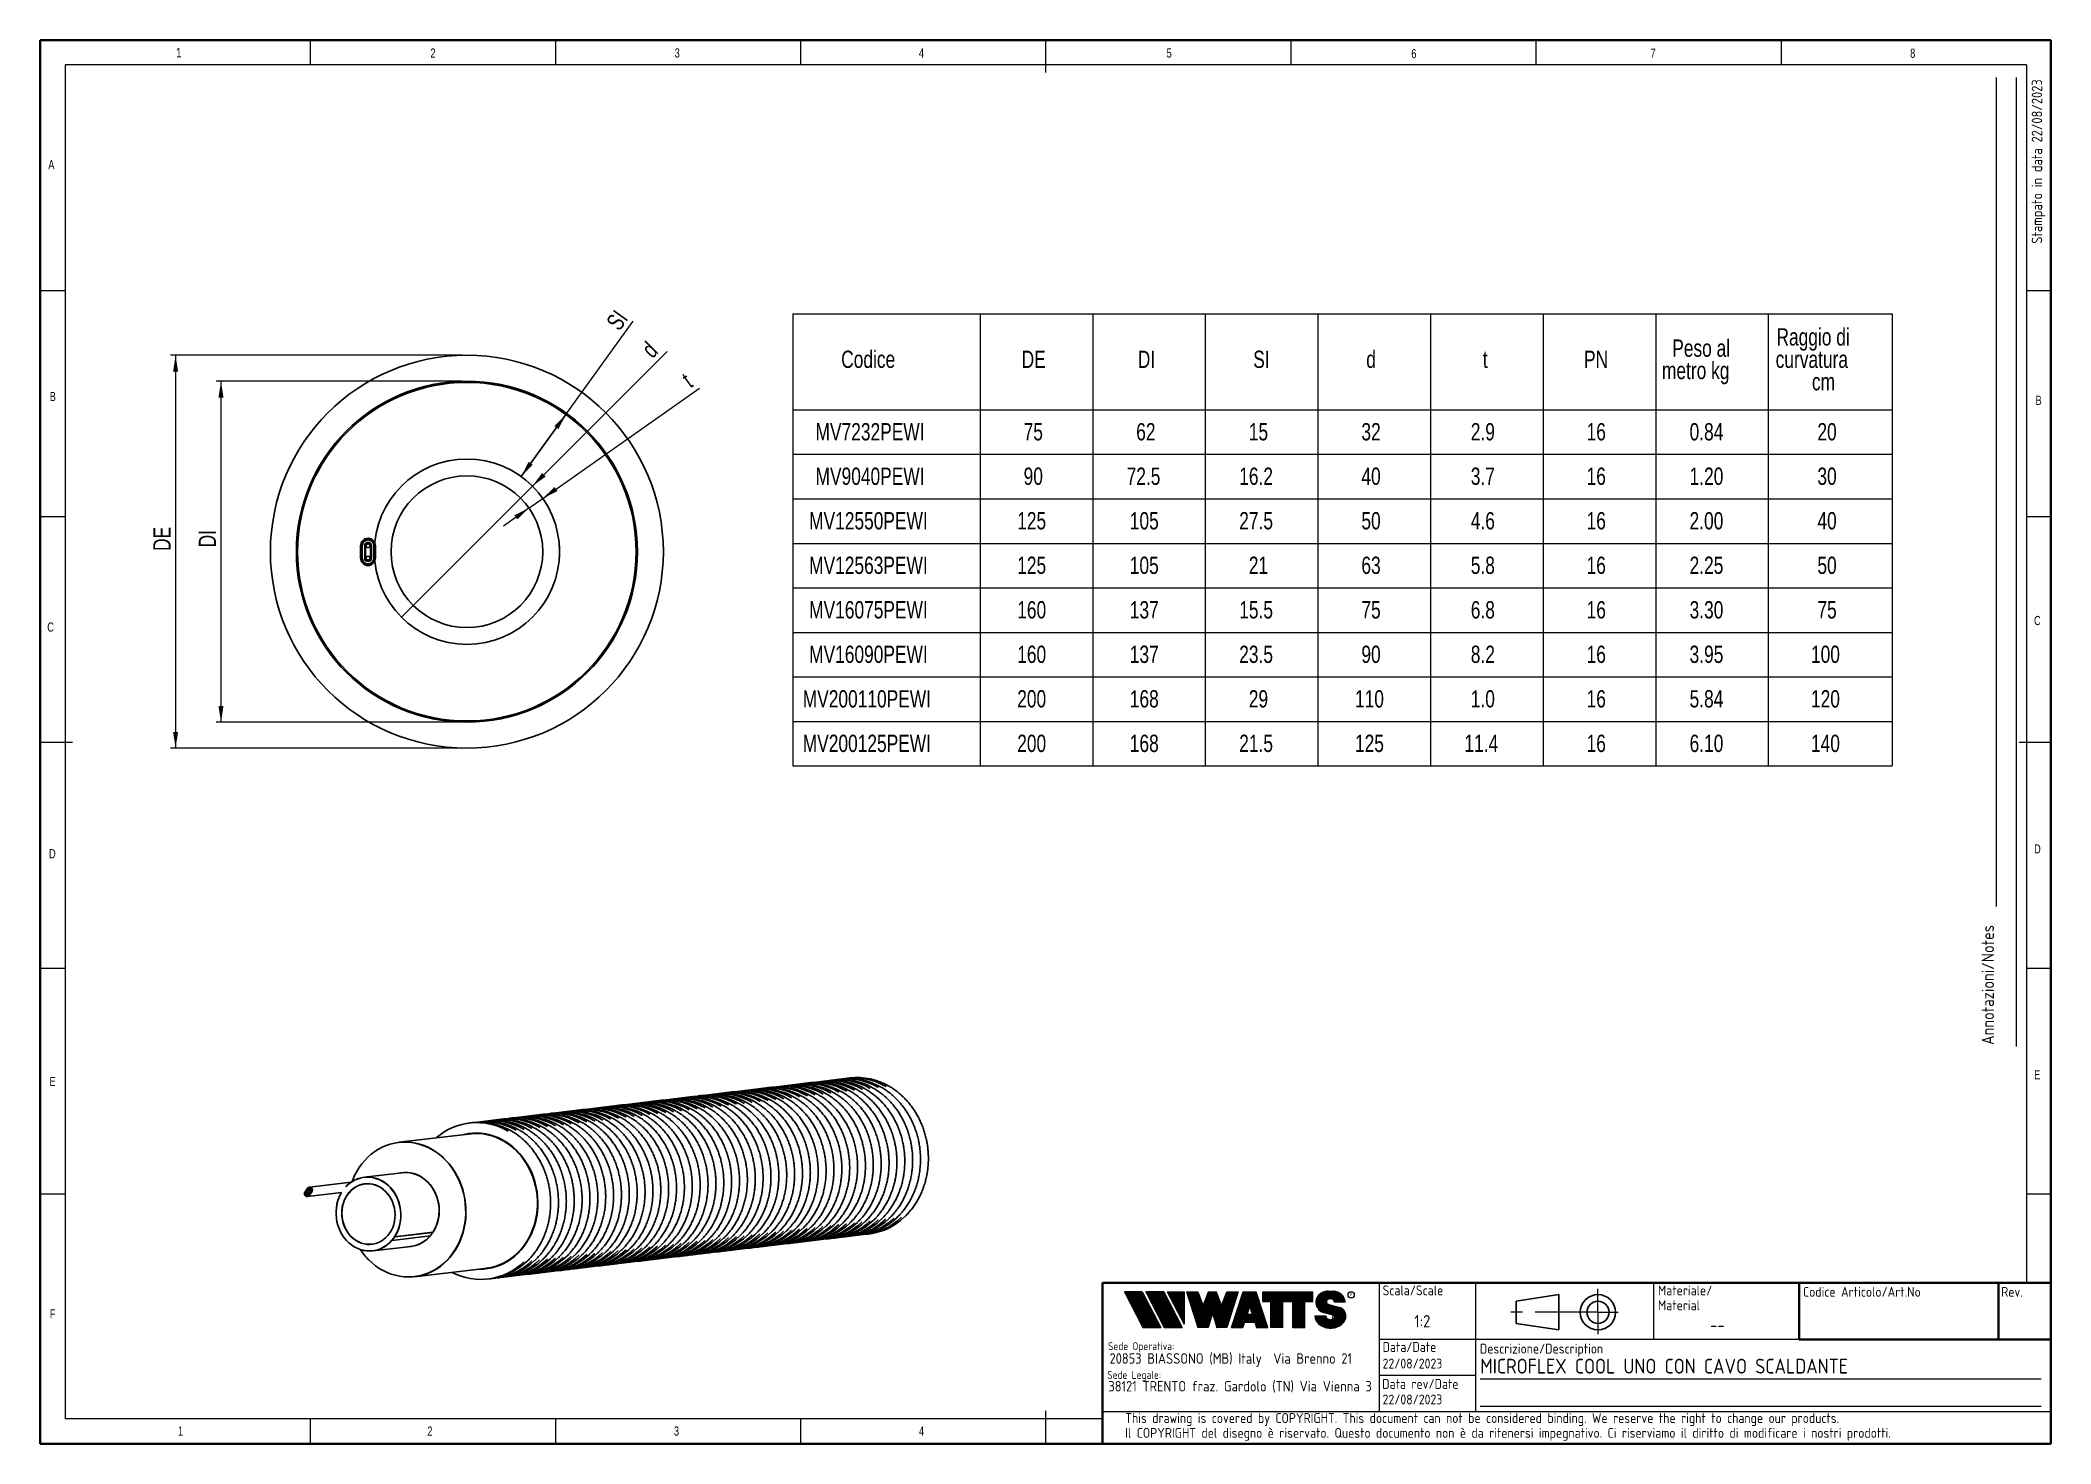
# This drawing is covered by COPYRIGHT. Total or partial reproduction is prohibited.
# Model space of a CAD drawing. Header units: millimetres. Extents: x 6 to 413, y 7 to 291.
import ezdxf

# ---------------------------------------------------------------- set-up
doc = ezdxf.new("R2010")
doc.units = ezdxf.units.MM
doc.linetypes.add('CENTERX2', pattern=[20.32, 12.7, -2.54, 2.54, -2.54])
doc.styles.add('SLDTEXTSTYLE0', font='ISOCP3', dxfattribs={"width": 0.96})
doc.styles.add('SLDTEXTSTYLE1', font='TXT', dxfattribs={"width": 0.605})
doc.styles.add('SLDTEXTSTYLE2', font='TXT', dxfattribs={"width": 0.75})
doc.dimstyles.new('SLDDIMSTYLE0', dxfattribs={"dimtxt": 3.5, "dimasz": 3.302, "dimexe": 0, "dimexo": 0.0625, "dimgap": 0.875, "dimtad": 1, "dimlfac": 2, "dimrnd": 1e-09, "dimzin": 12, "dimdsep": 46, "dimtxsty": 'SLDTEXTSTYLE2', "dimsah": 1, "dimcen": 0.09, "dimadec": 0, "dimazin": 3, "dimtfac": 1, "dimtofl": 0, "dimtmove": 0, "dimatfit": 3, "dimfxl": 1, "dimfrac": 2, "dimtolj": 1, "dimtzin": 12, "dimarcsym": 0})
doc.dimstyles.new('SLDDIMSTYLE1', dxfattribs={"dimtxt": 3.5, "dimasz": 3.302, "dimexe": 0, "dimexo": 0.0625, "dimgap": 0.875, "dimtad": 1, "dimlfac": 2, "dimrnd": 1e-09, "dimzin": 12, "dimdsep": 46, "dimtxsty": 'SLDTEXTSTYLE2', "dimblk1": 'NONE', "dimsah": 1, "dimcen": 0, "dimadec": 0, "dimazin": 3, "dimtfac": 1, "dimtmove": 0, "dimatfit": 3, "dimldrblk": 'NONE', "dimfxl": 1, "dimfrac": 2, "dimtolj": 1, "dimtzin": 12, "dimarcsym": 0})
doc.dimstyles.new('SLDDIMSTYLE2', dxfattribs={"dimtxt": 3.5, "dimasz": 3.302, "dimexe": 0, "dimexo": 0.0625, "dimgap": 0.875, "dimtad": 1, "dimlfac": 2, "dimrnd": 1e-09, "dimzin": 12, "dimdsep": 46, "dimtxsty": 'SLDTEXTSTYLE2', "dimsah": 1, "dimcen": 0.09, "dimadec": 0, "dimazin": 3, "dimtfac": 1, "dimtmove": 0, "dimatfit": 0, "dimfxl": 1, "dimfrac": 2, "dimtolj": 1, "dimtzin": 12, "dimarcsym": 0})

msp = doc.modelspace()

# ---------------------------------------------------------------- texts
at = {"color": 7, "linetype": 'Continuous', "lineweight": 0}
for s, insert, char_height, attachment_point, style in [('1', (33.7775, 289.5294), 1.9, 1, 'SLDTEXTSTYLE2'), ('2', (85.2374, 289.4501), 1.8521, 1, 'SLDTEXTSTYLE2'), ('3', (134.6397, 289.4501), 1.8521, 1, 'SLDTEXTSTYLE2'), ('4', (184.0584, 289.4501), 1.8521, 1, 'SLDTEXTSTYLE2'), ('5', (234.1671, 289.4501), 1.8521, 1, 'SLDTEXTSTYLE2'), ('6', (283.6838, 289.3152), 1.8521, 1, 'SLDTEXTSTYLE2'), ('7', (332.0837, 289.4), 1.8521, 1, 'SLDTEXTSTYLE2'), ('8', (384.6227, 289.4), 1.8521, 1, 'SLDTEXTSTYLE2'), ('A', (7.9135, 266.8624), 1.8521, 1, 'SLDTEXTSTYLE2'), ('B', (8.204, 219.9411), 1.8521, 1, 'SLDTEXTSTYLE2'), ('B', (409.9821, 219.1716), 1.8521, 1, 'SLDTEXTSTYLE2'), ('C', (7.6941, 173.2923), 1.8521, 1, 'SLDTEXTSTYLE2'), ('C', (409.6707, 174.6166), 1.8521, 1, 'SLDTEXTSTYLE2'), ('D', (8.0647, 127.4357), 1.8521, 1, 'SLDTEXTSTYLE2'), ('D', (409.6944, 128.4006), 1.8521, 1, 'SLDTEXTSTYLE2'), ('E', (409.6944, 82.7006), 1.8521, 1, 'SLDTEXTSTYLE2'), ('E', (8.138, 81.3553), 1.8521, 1, 'SLDTEXTSTYLE2'), ('Scala/Scale', (277.8773, 39.1525), 2, 1, 'SLDTEXTSTYLE0'), ('Codice Articolo/Art.No', (362.9397, 38.8524), 2, 1, 'SLDTEXTSTYLE0'), ('Rev.', (403.0361, 38.8524), 2, 1, 'SLDTEXTSTYLE0'), ('F', (8.2247, 34.3267), 1.8521, 1, 'SLDTEXTSTYLE2'), ('1:2', (285.9172, 33.161), 2.5, 2, 'SLDTEXTSTYLE0'), ('--', (347.0729, 32.364), 2.5, 3, 'SLDTEXTSTYLE0'), ('Data/Date', (277.8719, 27.7001), 2, 1, 'SLDTEXTSTYLE0'), ('Descrizione/Description', (297.5529, 27.3645), 2, 1, 'SLDTEXTSTYLE0'), ('22/08/2023', (277.8719, 24.3374), 2, 1, 'SLDTEXTSTYLE0'), ('MICROFLEX COOL UNO CON CAVO SCALDANTE', (297.6405, 24.3149), 3, 1, 'SLDTEXTSTYLE0'), ('Data rev/Date', (277.8019, 20.2244), 2, 1, 'SLDTEXTSTYLE0'), ('22/08/2023', (277.8719, 17.0746), 2, 1, 'SLDTEXTSTYLE0'), ('1', (34.1506, 10.6063), 1.8521, 1, 'SLDTEXTSTYLE2'), ('2', (84.5965, 10.6063), 1.8521, 1, 'SLDTEXTSTYLE2'), ('3', (134.4972, 10.6063), 1.8521, 1, 'SLDTEXTSTYLE2'), ('4', (184.0691, 10.6063), 1.8521, 1, 'SLDTEXTSTYLE2')]:
    msp.add_mtext(s, dxfattribs=dict(at, insert=insert, char_height=char_height, attachment_point=attachment_point, style=style))
at = {"color": 7, "linetype": 'Continuous', "lineweight": 0, "rotation": 90, "style": 'SLDTEXTSTYLE0'}
for s, insert, char_height, attachment_point in [('Stampato in data 22/08/2023', (409.2095, 283.1938), 2.116667, 3), ('Annotazioni/Notes', (399.0717, 87.8106), 2.5, 1)]:
    msp.add_mtext(s, dxfattribs=dict(at, insert=insert, char_height=char_height, attachment_point=attachment_point))

# ---------------------------------------------------------------- blocks, each defined once
blk = doc.blocks.new('SW_NOTE_0')
at = {"color": 0, "linetype": 'Continuous', "lineweight": 0, "insert": (0, 2.05), "char_height": 1.5875, "attachment_point": 1, "style": 'SLDTEXTSTYLE0'}
blk.add_mtext('Sede Legale:', dxfattribs=at)
blk = doc.blocks.new('SW_NOTE_0_1')
at = {"color": 0, "linetype": 'Continuous', "lineweight": 0, "insert": (0, 2.05), "char_height": 1.5875, "attachment_point": 1, "style": 'SLDTEXTSTYLE0'}
blk.add_mtext('Sede Operativa:', dxfattribs=at)
blk = doc.blocks.new('SW_NOTE_0_2')
at = {"color": 0, "linetype": 'Continuous', "lineweight": 0, "insert": (0, 2.73), "char_height": 2.1167, "attachment_point": 1, "style": 'SLDTEXTSTYLE0'}
blk.add_mtext('20853 BIASSONO (MB) Italy  Via Brenno 21', dxfattribs=at)
blk = doc.blocks.new('SW_NOTE_0_3')
at = {"color": 0, "linetype": 'Continuous', "lineweight": 0, "insert": (0, 0.77), "char_height": 0.6, "attachment_point": 1, "style": 'SLDTEXTSTYLE1'}
blk.add_mtext('R', dxfattribs=at)
blk = doc.blocks.new('SW_NOTE_0_4')
at = {"color": 0, "linetype": 'Continuous', "lineweight": 0, "insert": (0.86, 2.73), "char_height": 2.1167, "attachment_point": 1, "style": 'SLDTEXTSTYLE0'}
blk.add_mtext('38121 TRENTO fraz. Gardolo (TN) Via Vienna 3', dxfattribs=at)
blk = doc.blocks.new('Blocco3')
at = {"linetype": 'Continuous'}
h = blk.add_hatch(dxfattribs=at)
h.set_pattern_fill('NET', color=8, scale=0.0625, angle=45, style=0)
h.paths.add_polyline_path([(11.05, 14.16), (7.31, 21.38), (3.69, 21.38), (7.43, 14.16)], flags=0)
h = blk.add_hatch(dxfattribs=at)
h.set_pattern_fill('NET', color=8, scale=0.0625, angle=45, style=0)
h.paths.add_polyline_path([(15.39, 14.16), (11.65, 21.38), (8.03, 21.38), (11.77, 14.16)], flags=0)
h = blk.add_hatch(dxfattribs=at)
h.set_pattern_fill('NET', color=8, scale=0.0625, angle=45, style=0)
h.paths.add_polyline_path([(12.38, 21.38), (12.37, 21.38), (15.78, 14.86), (15.78, 21.38)], flags=0)
h = blk.add_hatch(dxfattribs=at)
h.set_pattern_fill('NET', color=8, scale=0.0625, angle=45, style=0)
h.paths.add_polyline_path([(18.58, 14.17), (20.63, 14.17), (21.51, 17.09), (22.38, 14.18), (22.38, 14.17), (24.43, 14.17), (26.74, 21.38), (24.43, 21.38), (23.37, 18.54), (22.3, 21.38), (20.71, 21.38), (19.65, 18.54), (18.59, 21.36), (18.57, 21.38), (16.27, 21.38)], flags=0)
h = blk.add_hatch(dxfattribs=at)
h.set_pattern_fill('NET', color=8, scale=0.0625, angle=45, style=0)
h.paths.add_polyline_path([(28.01, 15.27), (30.07, 15.27), (30.42, 14.17), (32.72, 14.17), (30.38, 21.38), (27.7, 21.38), (25.36, 14.17), (27.66, 14.17)], flags=0)
h.paths.add_polyline_path([(29.55, 16.9), (28.53, 16.9), (29.04, 18.53)], flags=0)
h = blk.add_hatch(dxfattribs=at)
h.set_pattern_fill('NET', color=8, scale=0.0625, angle=45, style=0)
h.paths.add_polyline_path([(40.18, 14.19), (40.18, 19.44), (41.81, 19.44), (41.81, 21.38), (31.72, 21.38), (31.72, 19.44), (33.35, 19.44), (33.35, 14.17), (35.74, 14.17), (35.74, 19.44), (37.79, 19.44), (37.79, 14.17), (40.17, 14.17)], flags=0)
h = blk.add_hatch(dxfattribs=at)
h.set_pattern_fill('NET', color=8, scale=0.0625, angle=45, style=0)
edge = h.paths.add_edge_path(flags=0)
edge.add_arc((45.06, 16.51), 0.596, 186.5198, 199.3039, ccw=False)
edge.add_arc((45.04, 16.51), 0.579, 180.0155, 186.5312, ccw=False)
edge.add_line((44.47, 16.51), (42.26, 16.51))
edge.add_arc((44.19, 16.51), 1.93, 180.0147, 186.4124)
edge.add_arc((44.24, 16.52), 1.98, 186.4018, 198.9766)
edge.add_arc((44.39, 16.57), 2.14, 198.9684, 210.8849)
edge.add_arc((44.61, 16.7), 2.4, 210.878, 221.9135)
edge.add_arc((44.85, 16.92), 2.73, 221.9082, 232.0311)
edge.add_arc((45.08, 17.2), 3.09, 232.0272, 241.3356)
edge.add_arc((45.25, 17.51), 3.44, 241.3327, 249.9896)
edge.add_arc((45.35, 17.79), 3.73, 249.9874, 258.1786)
edge.add_arc((45.39, 17.98), 3.93, 258.1768, 266.0906)
edge.add_arc((45.39, 18.05), 4, 266.0891, 273.9109)
edge.add_arc((45.4, 17.98), 3.93, 273.9096, 281.823)
edge.add_arc((45.44, 17.79), 3.73, 281.8219, 290.0121)
edge.add_arc((45.54, 17.51), 3.44, 290.0112, 298.6665)
edge.add_arc((45.71, 17.2), 3.09, 298.6656, 307.9716)
edge.add_arc((45.93, 16.92), 2.73, 307.9706, 318.0901)
edge.add_arc((46.17, 16.7), 2.4, 318.0886, 329.1199)
edge.add_arc((46.39, 16.57), 2.14, 329.1172, 341.0295)
edge.add_arc((46.55, 16.52), 1.98, 341.0247, 353.5968)
edge.add_arc((46.6, 16.51), 1.93, 353.5874, 356.7846)
edge.add_arc((46.61, 16.51), 1.92, 356.7845, 359.9994)
edge.add_arc((46.73, 16.51), 1.8, 0, 74.2203)
edge.add_line((47.22, 18.24), (44.83, 18.92))
edge.add_arc((44.93, 19.3), 0.391, 172.7087, 254.2203, ccw=False)
edge.add_arc((45.13, 19.28), 0.588, 162.1656, 174.006, ccw=False)
edge.add_arc((45.16, 19.27), 0.621, 150.7625, 162.17, ccw=False)
edge.add_arc((45.21, 19.25), 0.673, 139.9607, 150.7656, ccw=False)
edge.add_arc((45.26, 19.21), 0.738, 129.8124, 139.9629, ccw=False)
edge.add_arc((45.3, 19.15), 0.809, 120.2755, 129.814, ccw=False)
edge.add_arc((45.34, 19.09), 0.878, 111.248, 120.2769, ccw=False)
edge.add_arc((45.36, 19.04), 0.935, 102.5962, 111.2494, ccw=False)
edge.add_arc((45.36, 19), 0.973, 94.1727, 102.5976, ccw=False)
edge.add_arc((45.37, 18.99), 0.987, 85.8257, 94.1743, ccw=False)
edge.add_arc((45.37, 19), 0.973, 77.4022, 85.8275, ccw=False)
edge.add_arc((45.37, 19.04), 0.935, 68.7502, 77.4042, ccw=False)
edge.add_arc((45.4, 19.09), 0.878, 59.7224, 68.7527, ccw=False)
edge.add_arc((45.43, 19.15), 0.809, 50.185, 59.7255, ccw=False)
edge.add_arc((45.48, 19.21), 0.738, 40.0359, 50.1889, ccw=False)
edge.add_arc((45.53, 19.25), 0.673, 29.233, 40.0407, ccw=False)
edge.add_arc((45.57, 19.27), 0.621, 17.8287, 29.2388, ccw=False)
edge.add_arc((45.6, 19.28), 0.588, 5.9932, 17.8352, ccw=False)
edge.add_arc((45.61, 19.28), 0.578, 0.012, 6.0015, ccw=False)
edge.add_line((46.19, 19.28), (48.35, 19.28))
edge.add_arc((46.39, 19.28), 1.96, 0.0004, 2.836)
edge.add_arc((46.38, 19.28), 1.97, 2.8359, 5.6594)
edge.add_arc((46.36, 19.28), 1.99, 5.6531, 16.8731)
edge.add_arc((46.29, 19.26), 2.06, 16.8691, 27.8236)
edge.add_arc((46.19, 19.21), 2.17, 27.8204, 38.3929)
edge.add_arc((46.08, 19.12), 2.31, 38.3903, 48.5305)
edge.add_arc((45.98, 19.01), 2.46, 48.5283, 58.2469)
edge.add_arc((45.91, 18.89), 2.6, 58.2449, 67.599)
edge.add_arc((45.86, 18.78), 2.72, 67.5972, 76.6745)
edge.add_arc((45.84, 18.7), 2.8, 76.6726, 85.5782)
edge.add_arc((45.84, 18.67), 2.83, 85.5755, 89.9952)
edge.add_line((45.84, 21.5), (44.94, 21.5))
edge.add_arc((44.94, 18.67), 2.83, 90.0048, 94.4245)
edge.add_arc((44.94, 18.7), 2.8, 94.4218, 103.3274)
edge.add_arc((44.92, 18.78), 2.72, 103.3255, 112.4028)
edge.add_arc((44.88, 18.89), 2.6, 112.401, 121.7551)
edge.add_arc((44.8, 19.01), 2.46, 121.7531, 131.4717)
edge.add_arc((44.7, 19.12), 2.31, 131.4695, 141.6097)
edge.add_arc((44.59, 19.21), 2.17, 141.6071, 152.1796)
edge.add_arc((44.5, 19.26), 2.06, 152.1764, 163.1309)
edge.add_arc((44.43, 19.28), 1.99, 163.1269, 174.3469)
edge.add_arc((44.57, 19.28), 2.14, 174.5695, 255)
edge.add_line((44.02, 17.21), (45.85, 16.72))
edge.add_arc((45.73, 16.27), 0.464, -75.4769, 75, ccw=False)
edge.add_arc((45.46, 16.94), 1.18, 281.6144, 289.1927, ccw=False)
edge.add_arc((45.44, 17), 1.24, 273.8399, 281.6169, ccw=False)
edge.add_arc((45.44, 17.02), 1.27, 266.159, 273.841, ccw=False)
edge.add_arc((45.44, 17), 1.24, 258.3828, 266.1603, ccw=False)
edge.add_arc((45.43, 16.94), 1.18, 250.3186, 258.3845, ccw=False)
edge.add_arc((45.39, 16.84), 1.08, 241.768, 250.3207, ccw=False)
edge.add_arc((45.34, 16.74), 0.962, 232.5317, 241.7709, ccw=False)
edge.add_arc((45.26, 16.65), 0.842, 222.429, 232.5356, ccw=False)
edge.add_arc((45.18, 16.57), 0.734, 211.3431, 222.4344, ccw=False)
edge.add_arc((45.11, 16.53), 0.649, 199.2951, 211.3502, ccw=False)
at = {"color": 7, "linetype": 'Continuous', "lineweight": 18}
for p, q in [((3.69, 21.38), (7.43, 14.16)), ((7.31, 21.38), (3.69, 21.38)), ((7.31, 21.38), (11.05, 14.16)), ((8.03, 21.38), (11.77, 14.16)), ((11.65, 21.38), (8.03, 21.38)), ((11.65, 21.38), (15.39, 14.16)), ((12.37, 21.38), (12.38, 21.38)), ((12.37, 21.38), (15.78, 21.38)), ((12.37, 21.38), (15.78, 14.86)), ((15.78, 21.38), (15.78, 14.86)), ((16.27, 21.38), (18.58, 21.38)), ((16.27, 21.38), (18.58, 14.17)), ((18.59, 21.36), (18.57, 21.38)), ((18.58, 21.38), (19.65, 18.54)), ((19.65, 18.54), (20.71, 21.38)), ((20.71, 21.38), (22.3, 21.38)), ((22.3, 21.38), (23.37, 18.54)), ((23.37, 18.54), (24.43, 21.38)), ((24.43, 21.38), (26.74, 21.38)), ((26.74, 21.38), (24.43, 14.17)), ((25.36, 14.17), (27.7, 21.38)), ((27.7, 21.38), (30.38, 21.38)), ((32.72, 14.17), (30.38, 21.38)), ((31.72, 21.38), (41.81, 21.38)), ((31.72, 19.44), (31.72, 21.38)), ((41.81, 19.44), (41.81, 21.38)), ((43, 20.68), (43.14, 20.83)), ((44.94, 21.5), (45.84, 21.5)), ((21.51, 17.09), (20.63, 14.17)), ((21.51, 17.09), (22.38, 14.17)), ((29.04, 18.53), (28.53, 16.9)), ((28.53, 16.9), (29.55, 16.9)), ((29.04, 18.53), (29.55, 16.9)), ((31.72, 19.44), (33.35, 19.44)), ((33.35, 14.17), (33.35, 19.44)), ((35.74, 14.17), (35.74, 19.44)), ((35.74, 19.44), (37.79, 19.44)), ((37.79, 14.17), (37.79, 19.44)), ((40.18, 14.17), (40.18, 19.44)), ((40.18, 19.44), (41.81, 19.44)), ((42.26, 16.51), (44.47, 16.51)), ((44.02, 17.21), (45.85, 16.72)), ((44.83, 18.92), (47.22, 18.24)), ((48.35, 19.28), (46.19, 19.28)), ((7.43, 14.16), (11.05, 14.16)), ((11.77, 14.16), (15.39, 14.16)), ((20.63, 14.17), (18.58, 14.17)), ((22.38, 14.17), (22.38, 14.18)), ((24.43, 14.17), (22.38, 14.17)), ((25.36, 14.17), (27.66, 14.17)), ((28.01, 15.27), (27.66, 14.17)), ((28.01, 15.27), (30.07, 15.27)), ((30.07, 15.27), (30.42, 14.17)), ((30.42, 14.17), (32.72, 14.17)), ((35.74, 14.17), (33.35, 14.17)), ((37.79, 14.17), (40.18, 14.17)), ((40.17, 14.17), (40.18, 14.19))]:
    blk.add_line(p, q, dxfattribs=at)
blk.add_circle((49.58, 20.78), 0.63, dxfattribs=at)
for centre, radius, start, end in [((44.59, 19.21), 2.17, 141.6071, 152.1796), ((44.7, 19.12), 2.31, 131.4695, 141.6097), ((44.8, 19.01), 2.46, 121.7531, 131.4717), ((44.88, 18.89), 2.6, 112.401, 121.7551), ((44.92, 18.78), 2.72, 103.3255, 112.4028), ((44.94, 18.7), 2.8, 94.4218, 103.3274), ((44.94, 18.67), 2.83, 90.0048, 94.4245), ((45.84, 18.67), 2.83, 85.5755, 89.9952), ((45.84, 18.7), 2.8, 76.6726, 85.5782), ((45.86, 18.78), 2.72, 67.5972, 76.6745), ((45.91, 18.89), 2.6, 58.2449, 67.599), ((45.98, 19.01), 2.46, 48.5283, 58.2469), ((46.08, 19.12), 2.31, 38.3903, 48.5305), ((46.19, 19.21), 2.17, 27.8204, 38.3929), ((44.19, 16.51), 1.93, 180.0147, 186.4124), ((44.24, 16.52), 1.98, 186.4018, 198.9766), ((44.57, 19.28), 2.14, 174.5695, 255), ((44.43, 19.28), 1.99, 163.1269, 174.3469), ((44.5, 19.26), 2.06, 152.1764, 163.1309), ((45.04, 16.51), 0.579, 180.0155, 186.5312), ((45.06, 16.51), 0.596, 186.5198, 199.3039), ((45.11, 16.53), 0.649, 199.2951, 211.3502), ((45.13, 19.28), 0.588, 162.1656, 174.006), ((44.93, 19.3), 0.391, 172.7087, 254.2203), ((45.16, 19.27), 0.621, 150.7625, 162.17), ((45.21, 19.25), 0.673, 139.9607, 150.7656), ((45.26, 19.21), 0.738, 129.8124, 139.9629), ((45.3, 19.15), 0.809, 120.2755, 129.814), ((45.34, 19.09), 0.878, 111.248, 120.2769), ((45.36, 19.04), 0.935, 102.5962, 111.2494), ((45.36, 19), 0.973, 94.1727, 102.5976), ((45.37, 18.99), 0.987, 85.8257, 94.1743), ((45.37, 19), 0.973, 77.4022, 85.8275), ((45.37, 19.04), 0.935, 68.7502, 77.4042), ((45.4, 19.09), 0.878, 59.7224, 68.7527), ((45.43, 19.15), 0.809, 50.185, 59.7255), ((45.73, 16.27), 0.464, 284.5231, 75), ((45.48, 19.21), 0.738, 40.0359, 50.1889), ((45.53, 19.25), 0.673, 29.233, 40.0407), ((45.57, 19.27), 0.621, 17.8287, 29.2388), ((45.6, 19.28), 0.588, 5.9932, 17.8352), ((45.61, 19.28), 0.578, 0.012, 6.0015), ((46.73, 16.51), 1.8, 0, 74.2203), ((46.29, 19.26), 2.06, 16.8691, 27.8236), ((46.36, 19.28), 1.99, 5.6531, 16.8731), ((46.38, 19.28), 1.97, 2.8359, 5.6594), ((46.39, 19.28), 1.96, 0.0004, 2.836), ((46.55, 16.52), 1.98, 341.0247, 353.5968), ((46.61, 16.51), 1.92, 356.7845, 359.9994), ((46.6, 16.51), 1.93, 353.5874, 356.7846), ((44.39, 16.57), 2.14, 198.9684, 210.8849), ((44.61, 16.7), 2.4, 210.878, 221.9135), ((44.85, 16.92), 2.73, 221.9082, 232.0311), ((45.08, 17.2), 3.09, 232.0272, 241.3356), ((45.25, 17.51), 3.44, 241.3327, 249.9896), ((45.35, 17.79), 3.73, 249.9874, 258.1786), ((45.18, 16.57), 0.734, 211.3431, 222.4344), ((45.39, 17.98), 3.93, 258.1768, 266.0906), ((45.26, 16.65), 0.842, 222.429, 232.5356), ((45.34, 16.74), 0.962, 232.5317, 241.7709), ((45.39, 16.84), 1.08, 241.768, 250.3207), ((45.43, 16.94), 1.18, 250.3186, 258.3845), ((45.39, 18.05), 4, 266.0891, 273.9109), ((45.44, 17), 1.24, 258.3828, 266.1603), ((45.44, 17.02), 1.27, 266.159, 273.841), ((45.44, 17), 1.24, 273.8399, 281.6169), ((45.4, 17.98), 3.93, 273.9096, 281.823), ((45.46, 16.94), 1.18, 281.6144, 289.1927), ((45.45, 16.94), 1.18, 289.1924, 289.6799), ((45.49, 16.84), 1.08, 289.6768, 292.8868), ((45.49, 16.84), 1.08, 292.8885, 296.1017), ((45.44, 17.79), 3.73, 281.8219, 290.0121), ((45.54, 17.51), 3.44, 290.0112, 298.6665), ((45.71, 17.2), 3.09, 298.6656, 307.9716), ((45.93, 16.92), 2.73, 307.9706, 318.0901), ((46.17, 16.7), 2.4, 318.0886, 329.1199), ((46.39, 16.57), 2.14, 329.1172, 341.0295)]:
    blk.add_arc(centre, radius, start, end, dxfattribs=at)
at = {"color": 7, "linetype": 'Continuous', "lineweight": 0}
for name, p in [('SW_NOTE_0_3', (49.39, 20.35)), ('SW_NOTE_0_1', (0.39, 9.14)), ('SW_NOTE_0_2', (0.69, 6.23)), ('SW_NOTE_0', (0.23, 3.32)), ('SW_NOTE_0_4', (-0.4, 0.61))]:
    blk.add_blockref(name, p, dxfattribs=at)
blk = doc.blocks.new('SW_NOTE_0_5')
at = {"color": 0, "linetype": 'Continuous', "lineweight": 0, "char_height": 2, "attachment_point": 1, "style": 'SLDTEXTSTYLE0'}
for s, insert in [('Materiale/', (0, 2.58)), ('Material', (0, -0.42))]:
    blk.add_mtext(s, dxfattribs=dict(at, insert=insert))
blk = doc.blocks.new('SW_NOTE_0_7')
at = {"color": 0, "linetype": 'Continuous', "lineweight": 0, "char_height": 2, "attachment_point": 1, "style": 'SLDTEXTSTYLE0'}
for s, insert in [('This drawing is covered by COPYRIGHT. This document can not be considered binding. We reserve the right to change our products.', (0, 2.58)), ('Il COPYRIGHT del disegno è riservato. Questo documento non è da ritenersi impegnativo. Ci riserviamo il diritto di modificare i nostri prodotti.', (0, -0.42))]:
    blk.add_mtext(s, dxfattribs=dict(at, insert=insert))
blk = doc.blocks.new('SW_TABLEANNOTATION_0')
at = {"color": 0, "linetype": 'Continuous', "lineweight": 18}
for p, q in [((0, 0), (0, -19.44)), ((0, 0), (37.88, 0)), ((37.88, 0), (37.88, -19.44)), ((37.88, 0), (60.66, 0)), ((60.66, 0), (60.66, -19.44)), ((60.66, 0), (83.44, 0)), ((83.44, 0), (83.44, -19.44)), ((83.44, 0), (106.22, 0)), ((106.22, 0), (106.22, -19.44)), ((106.22, 0), (129, 0)), ((129, 0), (129, -19.44)), ((129, 0), (151.78, 0)), ((151.78, 0), (151.78, -19.44)), ((151.78, 0), (174.57, 0)), ((174.57, 0), (174.57, -19.44)), ((174.57, 0), (197.35, 0)), ((197.35, 0), (197.35, -19.44)), ((197.35, 0), (222.4, 0)), ((222.4, 0), (222.4, -19.44)), ((0, -19.44), (0, -28.44)), ((0, -19.44), (37.88, -19.44)), ((37.88, -19.44), (37.88, -28.44)), ((37.88, -19.44), (60.66, -19.44)), ((60.66, -19.44), (60.66, -28.44)), ((60.66, -19.44), (83.44, -19.44)), ((83.44, -19.44), (83.44, -28.44)), ((83.44, -19.44), (106.22, -19.44)), ((106.22, -19.44), (106.22, -28.44)), ((106.22, -19.44), (129, -19.44)), ((129, -19.44), (129, -28.44)), ((129, -19.44), (151.78, -19.44)), ((151.78, -19.44), (151.78, -28.44)), ((151.78, -19.44), (174.57, -19.44)), ((174.57, -19.44), (174.57, -28.44)), ((174.57, -19.44), (197.35, -19.44)), ((197.35, -19.44), (197.35, -28.44)), ((197.35, -19.44), (222.4, -19.44)), ((222.4, -19.44), (222.4, -28.44)), ((0, -28.44), (0, -37.45)), ((0, -28.44), (37.88, -28.44)), ((37.88, -28.44), (37.88, -37.45)), ((37.88, -28.44), (60.66, -28.44)), ((60.66, -28.44), (60.66, -37.45)), ((60.66, -28.44), (83.44, -28.44)), ((83.44, -28.44), (83.44, -37.45)), ((83.44, -28.44), (106.22, -28.44)), ((106.22, -28.44), (106.22, -37.45)), ((106.22, -28.44), (129, -28.44)), ((129, -28.44), (129, -37.45)), ((129, -28.44), (151.78, -28.44)), ((151.78, -28.44), (151.78, -37.45)), ((151.78, -28.44), (174.57, -28.44)), ((174.57, -28.44), (174.57, -37.45)), ((174.57, -28.44), (197.35, -28.44)), ((197.35, -28.44), (197.35, -37.45)), ((197.35, -28.44), (222.4, -28.44)), ((222.4, -28.44), (222.4, -37.45)), ((0, -37.45), (0, -46.46)), ((0, -37.45), (37.88, -37.45)), ((37.88, -37.45), (37.88, -46.46)), ((37.88, -37.45), (60.66, -37.45)), ((60.66, -37.45), (60.66, -46.46)), ((60.66, -37.45), (83.44, -37.45)), ((83.44, -37.45), (83.44, -46.46)), ((83.44, -37.45), (106.22, -37.45)), ((106.22, -37.45), (106.22, -46.46)), ((106.22, -37.45), (129, -37.45)), ((129, -37.45), (129, -46.46)), ((129, -37.45), (151.78, -37.45)), ((151.78, -37.45), (151.78, -46.46)), ((151.78, -37.45), (174.57, -37.45)), ((174.57, -37.45), (174.57, -46.46)), ((174.57, -37.45), (197.35, -37.45)), ((197.35, -37.45), (197.35, -46.46)), ((197.35, -37.45), (222.4, -37.45)), ((222.4, -37.45), (222.4, -46.46)), ((0, -46.46), (0, -55.47)), ((0, -46.46), (37.88, -46.46)), ((37.88, -46.46), (37.88, -55.47)), ((37.88, -46.46), (60.66, -46.46)), ((60.66, -46.46), (60.66, -55.47)), ((60.66, -46.46), (83.44, -46.46)), ((83.44, -46.46), (83.44, -55.47)), ((83.44, -46.46), (106.22, -46.46)), ((106.22, -46.46), (106.22, -55.47)), ((106.22, -46.46), (129, -46.46)), ((129, -46.46), (129, -55.47)), ((129, -46.46), (151.78, -46.46)), ((151.78, -46.46), (151.78, -55.47)), ((151.78, -46.46), (174.57, -46.46)), ((174.57, -46.46), (174.57, -55.47)), ((174.57, -46.46), (197.35, -46.46)), ((197.35, -46.46), (197.35, -55.47)), ((197.35, -46.46), (222.4, -46.46)), ((222.4, -46.46), (222.4, -55.47)), ((0, -55.47), (0, -64.48)), ((0, -55.47), (37.88, -55.47)), ((37.88, -55.47), (37.88, -64.48)), ((37.88, -55.47), (60.66, -55.47)), ((60.66, -55.47), (60.66, -64.48)), ((60.66, -55.47), (83.44, -55.47)), ((83.44, -55.47), (83.44, -64.48)), ((83.44, -55.47), (106.22, -55.47)), ((106.22, -55.47), (106.22, -64.48)), ((106.22, -55.47), (129, -55.47)), ((129, -55.47), (129, -64.48)), ((129, -55.47), (151.78, -55.47)), ((151.78, -55.47), (151.78, -64.48)), ((151.78, -55.47), (174.57, -55.47)), ((174.57, -55.47), (174.57, -64.48)), ((174.57, -55.47), (197.35, -55.47)), ((197.35, -55.47), (197.35, -64.48)), ((197.35, -55.47), (222.4, -55.47)), ((222.4, -55.47), (222.4, -64.48)), ((0, -64.48), (0, -73.48)), ((0, -64.48), (37.88, -64.48)), ((37.88, -64.48), (37.88, -73.48)), ((37.88, -64.48), (60.66, -64.48)), ((60.66, -64.48), (60.66, -73.48)), ((60.66, -64.48), (83.44, -64.48)), ((83.44, -64.48), (83.44, -73.48)), ((83.44, -64.48), (106.22, -64.48)), ((106.22, -64.48), (106.22, -73.48)), ((106.22, -64.48), (129, -64.48)), ((129, -64.48), (129, -73.48)), ((129, -64.48), (151.78, -64.48)), ((151.78, -64.48), (151.78, -73.48)), ((151.78, -64.48), (174.57, -64.48)), ((174.57, -64.48), (174.57, -73.48)), ((174.57, -64.48), (197.35, -64.48)), ((197.35, -64.48), (197.35, -73.48)), ((197.35, -64.48), (222.4, -64.48)), ((222.4, -64.48), (222.4, -73.48)), ((0, -73.48), (0, -82.49)), ((0, -73.48), (37.88, -73.48)), ((37.88, -73.48), (37.88, -82.49)), ((37.88, -73.48), (60.66, -73.48)), ((60.66, -73.48), (60.66, -82.49)), ((60.66, -73.48), (83.44, -73.48)), ((83.44, -73.48), (83.44, -82.49)), ((83.44, -73.48), (106.22, -73.48)), ((106.22, -73.48), (106.22, -82.49)), ((106.22, -73.48), (129, -73.48)), ((129, -73.48), (129, -82.49)), ((129, -73.48), (151.78, -73.48)), ((151.78, -73.48), (151.78, -82.49)), ((151.78, -73.48), (174.57, -73.48)), ((174.57, -73.48), (174.57, -82.49)), ((174.57, -73.48), (197.35, -73.48)), ((197.35, -73.48), (197.35, -82.49)), ((197.35, -73.48), (222.4, -73.48)), ((222.4, -73.48), (222.4, -82.49)), ((0, -82.49), (0, -91.5)), ((0, -82.49), (37.88, -82.49)), ((37.88, -82.49), (37.88, -91.5)), ((37.88, -82.49), (60.66, -82.49)), ((60.66, -82.49), (60.66, -91.5)), ((60.66, -82.49), (83.44, -82.49)), ((83.44, -82.49), (83.44, -91.5)), ((83.44, -82.49), (106.22, -82.49)), ((106.22, -82.49), (106.22, -91.5)), ((106.22, -82.49), (129, -82.49)), ((129, -82.49), (129, -91.5)), ((129, -82.49), (151.78, -82.49)), ((151.78, -82.49), (151.78, -91.5)), ((151.78, -82.49), (174.57, -82.49)), ((174.57, -82.49), (174.57, -91.5)), ((174.57, -82.49), (197.35, -82.49)), ((197.35, -82.49), (197.35, -91.5)), ((197.35, -82.49), (222.4, -82.49)), ((222.4, -82.49), (222.4, -91.5)), ((0, -91.5), (37.88, -91.5)), ((37.88, -91.5), (60.66, -91.5)), ((60.66, -91.5), (83.44, -91.5)), ((83.44, -91.5), (106.22, -91.5)), ((106.22, -91.5), (129, -91.5)), ((129, -91.5), (151.78, -91.5)), ((151.78, -91.5), (174.57, -91.5)), ((174.57, -91.5), (197.35, -91.5)), ((197.35, -91.5), (222.4, -91.5))]:
    blk.add_line(p, q, dxfattribs=at)
at = {"color": 0, "linetype": 'Continuous', "lineweight": 0, "char_height": 3.5, "attachment_point": 1, "style": 'SLDTEXTSTYLE2'}
for s, insert in [('Raggio di', (199.01, -2.94)), ('Codice', (9.78, -7.47)), ('DE', (46.29, -7.47)), ('DI', (69.79, -7.47)), ('SI', (93.14, -7.47)), ('d', (116.01, -7.47)), ('t', (139.6, -7.47)), ('PN', (160.07, -7.47)), ('Peso al', (177.92, -5.21)), ('curvatura', (198.85, -7.47)), ('metro kg', (175.84, -9.73)), ('cm', (206.18, -12)), ('MV7232PEWI', (4.59, -22.13)), ('75', (46.69, -22.13)), ('62', (69.47, -22.13)), ('15', (92.25, -22.13)), ('32', (115.03, -22.13)), ('2.9', (137.16, -22.13)), ('16', (160.59, -22.13)), ('0.84', (181.43, -22.13)), ('20', (207.29, -22.13)), ('MV9040PEWI', (4.59, -31.13)), ('90', (46.69, -31.13)), ('72.5', (67.53, -31.13)), ('16.2', (90.31, -31.13)), ('40', (115.03, -31.13)), ('3.7', (137.16, -31.13)), ('16', (160.59, -31.13)), ('1.20', (181.43, -31.13)), ('30', (207.29, -31.13)), ('MV12550PEWI', (3.29, -40.14)), ('125', (45.39, -40.14)), ('105', (68.17, -40.14)), ('27.5', (90.31, -40.14)), ('50', (115.03, -40.14)), ('4.6', (137.16, -40.14)), ('16', (160.59, -40.14)), ('2.00', (181.43, -40.14)), ('40', (207.29, -40.14)), ('MV12563PEWI', (3.29, -49.15)), ('125', (45.39, -49.15)), ('105', (68.17, -49.15)), ('21', (92.25, -49.15)), ('63', (115.03, -49.15)), ('5.8', (137.16, -49.15)), ('16', (160.59, -49.15)), ('2.25', (181.43, -49.15)), ('50', (207.29, -49.15)), ('MV16075PEWI', (3.29, -58.16)), ('160', (45.39, -58.16)), ('137', (68.17, -58.16)), ('15.5', (90.31, -58.16)), ('75', (115.03, -58.16)), ('6.8', (137.16, -58.16)), ('16', (160.59, -58.16)), ('3.30', (181.43, -58.16)), ('75', (207.29, -58.16)), ('MV16090PEWI', (3.29, -67.16)), ('160', (45.39, -67.16)), ('137', (68.17, -67.16)), ('23.5', (90.31, -67.16)), ('90', (115.03, -67.16)), ('8.2', (137.16, -67.16)), ('16', (160.59, -67.16)), ('3.95', (181.43, -67.16)), ('100', (205.99, -67.16)), ('MV200110PEWI', (2, -76.17)), ('200', (45.39, -76.17)), ('168', (68.17, -76.17)), ('29', (92.25, -76.17)), ('110', (113.73, -76.17)), ('1.0', (137.16, -76.17)), ('16', (160.59, -76.17)), ('5.84', (181.43, -76.17)), ('120', (205.99, -76.17)), ('MV200125PEWI', (2, -85.18)), ('200', (45.39, -85.18)), ('168', (68.17, -85.18)), ('21.5', (90.31, -85.18)), ('125', (113.73, -85.18)), ('11.4', (135.87, -85.18)), ('16', (160.59, -85.18)), ('6.10', (181.43, -85.18)), ('140', (205.99, -85.18))]:
    blk.add_mtext(s, dxfattribs=dict(at, insert=insert))
blk = doc.blocks.new('_D')
at = {"color": 7, "linetype": 'Continuous', "lineweight": 0}
for p, q in [((91.6, 227.36), (32.66, 227.36)), ((33.66, 227.36), (33.66, 147.86)), ((91.6, 147.86), (32.66, 147.86))]:
    blk.add_line(p, q, dxfattribs=at)
at = {"color": 7, "linetype": 'Continuous', "lineweight": 18}
for points in [[(33.66, 227.36), (33.16, 224.06), (34.17, 224.06)], [(33.66, 147.86), (34.17, 151.16), (33.16, 151.16)]]:
    blk.add_solid(points, dxfattribs=at)
at = {"color": 7, "linetype": 'Continuous', "lineweight": 18, "insert": (29.15, 187.77), "char_height": 3.5, "attachment_point": 1, "rotation": 90, "style": 'SLDTEXTSTYLE2'}
blk.add_mtext('DE', dxfattribs=at)
blk = doc.blocks.new('_D_1')
at = {"color": 7, "linetype": 'Continuous', "lineweight": 0}
for p, q in [((91.6, 222.11), (41.85, 222.11)), ((42.85, 222.11), (42.85, 153.11)), ((91.6, 153.11), (41.85, 153.11))]:
    blk.add_line(p, q, dxfattribs=at)
at = {"color": 7, "linetype": 'Continuous', "lineweight": 18}
for points in [[(42.85, 222.11), (42.34, 218.81), (43.36, 218.81)], [(42.85, 153.11), (43.36, 156.41), (42.34, 156.41)]]:
    blk.add_solid(points, dxfattribs=at)
at = {"color": 7, "linetype": 'Continuous', "lineweight": 18, "insert": (38.34, 188.49), "char_height": 3.5, "attachment_point": 1, "rotation": 90, "style": 'SLDTEXTSTYLE2'}
blk.add_mtext('DI', dxfattribs=at)
blk = doc.blocks.new('_D_2')
at = {"color": 7, "linetype": 'Continuous', "lineweight": 0}
for p, q in [((103.57, 202.81), (126.24, 234.23)), ((112.64, 215.38), (103.57, 202.81))]:
    blk.add_line(p, q, dxfattribs=at)
at = {"color": 7, "linetype": 'Continuous', "lineweight": 18}
for points in [[(112.64, 215.38), (110.3, 213), (111.12, 212.41)], [(103.57, 202.81), (105.91, 205.19), (105.09, 205.79)]]:
    blk.add_solid(points, dxfattribs=at)
at = {"color": 7, "linetype": 'Continuous', "lineweight": 18, "insert": (120.6, 234.13), "char_height": 3.5, "attachment_point": 1, "rotation": 54.1836, "style": 'SLDTEXTSTYLE2'}
blk.add_mtext('SI', dxfattribs=at)
blk = doc.blocks.new('_D_3')
at = {"color": 7, "linetype": 'Continuous', "lineweight": 0}
for q in [(133.09, 228.1), (79.34, 174.35)]:
    blk.add_line((105.86, 200.87), q, dxfattribs=at)
at = {"color": 7, "linetype": 'Continuous', "lineweight": 18}
blk.add_solid([(105.86, 200.87), (108.55, 202.84), (107.83, 203.56)], dxfattribs=at)
at = {"color": 7, "linetype": 'Continuous', "lineweight": 18, "insert": (127.64, 229.03), "char_height": 3.5, "attachment_point": 1, "rotation": 45, "style": 'SLDTEXTSTYLE2'}
blk.add_mtext('d', dxfattribs=at)
blk = doc.blocks.new('_None')
blk = doc.blocks.new('_D_4')
at = {"color": 7, "linetype": 'Continuous', "lineweight": 0}
for p, q in [((107.94, 198.39), (139.65, 220.68)), ((105.2, 196.46), (100, 192.81)), ((105.2, 196.46), (107.94, 198.39))]:
    blk.add_line(p, q, dxfattribs=at)
at = {"color": 7, "linetype": 'Continuous', "lineweight": 18}
for points in [[(107.94, 198.39), (110.93, 199.87), (110.35, 200.7)], [(105.2, 196.46), (102.2, 194.98), (102.79, 194.15)]]:
    blk.add_solid(points, dxfattribs=at)
at = {"color": 7, "linetype": 'Continuous', "lineweight": 18, "insert": (135.77, 223.46), "char_height": 3.5, "attachment_point": 1, "rotation": 35.0946, "style": 'SLDTEXTSTYLE2'}
blk.add_mtext('t', dxfattribs=at)

# ---------------------------------------------------------------- dimensions: what is measured, and where the dimension line sits
at = {"color": 7, "linetype": 'Continuous', "lineweight": 18}
for base, p1, p2, angle, text, dimstyle, picture, middle in [((103.5696, 202.8141), (112.64, 215.383), (103.5696, 202.8141), 54.183581, 'SI', 'SLDDIMSTYLE0', '_D_2', (125.2498, 232.8563)), ((33.6633, 147.8598), (92.5973, 227.3598), (92.5973, 147.8598), 90, 'DE', 'SLDDIMSTYLE0', '_D', (33.6633, 190.7554)), ((107.9386, 198.3897), (105.1976, 196.4637), (107.9386, 198.3897), 35.094601, 't', 'SLDDIMSTYLE2', '_D_4', (139.0086, 220.2217)), ((42.8473, 153.1098), (92.5973, 222.1098), (92.5973, 153.1098), 90, 'DI', 'SLDDIMSTYLE0', '_D_1', (42.8473, 190.7554))]:
    dim = msp.add_linear_dim(base=base, p1=p1, p2=p2, angle=angle, text=text, dimstyle=dimstyle, dxfattribs=at)
    dim.commit()
    dim.dimension.update_dxf_attribs({"geometry": picture, "text_midpoint": middle, "dimtype": 160})
dim = msp.add_diameter_dim_2p(p1=(79.339, 174.3516), p2=(105.8555, 200.8681), text='d', dimstyle='SLDDIMSTYLE1', override={"dimpost": '<>'}, dxfattribs=at)
dim.commit()
dim.dimension.update_dxf_attribs({"geometry": '_D_3', "text_midpoint": (132.0045, 227.0171), "dimtype": 163})

# ---------------------------------------------------------------- linework, layer by layer
at = {"color": 7, "linetype": 'Continuous', "lineweight": 35}
for p, q in [((6.2734, 291.1062), (6.2734, 7.1062)), ((413.064, 291.1062), (6.2734, 291.1062)), ((413.064, 7.1062), (413.064, 291.1062)), ((221.2163, 39.6951), (413.064, 39.6951)), ((221.2163, 7.1062), (221.2163, 39.6951)), ((362.1852, 39.6951), (412.8547, 39.6951)), ((362.1852, 39.6951), (362.1852, 28.2235)), ((402.48, 39.6951), (402.48, 28.2235)), ((362.1852, 28.2235), (413.064, 28.2235)), ((6.2734, 7.1062), (413.064, 7.1062))]:
    msp.add_line(p, q, dxfattribs=at)
at = {"color": 7, "linetype": 'Continuous', "lineweight": 18}
for p, q in [((60.8973, 291.1062), (60.8973, 286.1523)), ((110.4973, 291.1062), (110.4973, 286.1523)), ((160.0973, 291.1062), (160.0973, 286.1523)), ((209.6973, 291.1062), (209.6973, 284.5934)), ((259.2973, 291.1062), (259.2973, 286.1523)), ((308.8973, 291.1062), (308.8973, 286.1523)), ((358.4973, 291.1062), (358.4973, 286.1523)), ((408.1446, 286.1523), (11.2973, 286.1523)), ((11.2973, 286.1523), (11.2973, 12.1436)), ((408.1446, 286.1523), (408.1446, 39.6951)), ((402.066, 115.8303), (402.066, 283.5788)), ((406.1007, 87.4617), (406.1007, 283.5788)), ((6.2734, 240.4523), (11.2973, 240.4523)), ((408.1446, 240.4523), (413.064, 240.4523)), ((6.2734, 194.7523), (11.2973, 194.7523)), ((408.1446, 194.7523), (413.064, 194.7523)), ((6.2734, 149.0523), (12.8156, 149.0523)), ((406.6345, 149.0523), (413.064, 149.0523)), ((6.2734, 103.3523), (11.2973, 103.3523)), ((408.1446, 103.3523), (413.064, 103.3523)), ((6.2734, 57.6523), (11.2973, 57.6523)), ((408.1446, 57.6523), (413.064, 57.6523)), ((277.1852, 39.6951), (277.1852, 13.6243)), ((296.6852, 39.6951), (296.6852, 31.6951)), ((332.7171, 28.2235), (332.7171, 39.6951)), ((296.6852, 31.6951), (296.6852, 23.6951)), ((362.1852, 28.2235), (277.1852, 28.2235)), ((277.1852, 20.9608), (296.6852, 20.9608)), ((296.6852, 23.6951), (296.6852, 15.6951)), ((297.6277, 20.2313), (411.1277, 20.2313)), ((209.6973, 13.7436), (209.6973, 7.1062)), ((221.2163, 13.6243), (413.064, 13.6243)), ((296.6852, 15.6951), (296.6852, 13.6243)), ((297.6277, 14.6951), (411.1277, 14.6951)), ((221.2163, 12.1436), (11.2973, 12.1436)), ((60.8973, 12.1436), (60.8973, 7.1062)), ((110.4973, 12.1436), (110.4973, 7.1062)), ((160.0973, 12.1436), (160.0973, 7.1062))]:
    msp.add_line(p, q, dxfattribs=at)
at = {"color": 7, "linetype": 'Continuous', "lineweight": 25}
for p, q in [((71.0973, 188.822), (71.0973, 186.322)), ((71.3723, 188.822), (71.3723, 186.322)), ((71.4223, 188.822), (71.4223, 186.322)), ((71.9223, 188.822), (71.9223, 186.322)), ((72.0723, 186.6611), (72.0723, 188.4829)), ((73.1223, 188.4829), (73.1223, 186.6611)), ((73.2723, 186.322), (73.2723, 188.822)), ((73.7723, 186.322), (73.7723, 188.822)), ((73.8223, 186.322), (73.8223, 188.822)), ((74.0973, 186.322), (74.0973, 188.822)), ((138.3053, 77.36), (137.7166, 77.2904)), ((139.8978, 77.5483), (139.309, 77.4787)), ((141.4903, 77.7365), (140.9015, 77.6669)), ((143.0828, 77.9247), (142.494, 77.8551)), ((144.6753, 78.113), (144.0865, 78.0434)), ((146.2678, 78.3012), (145.679, 78.2316)), ((147.8603, 78.4894), (147.2715, 78.4198)), ((149.4528, 78.6777), (148.864, 78.6081)), ((151.0453, 78.8659), (150.4565, 78.7963)), ((152.6377, 79.0541), (152.049, 78.9845)), ((154.2302, 79.2424), (153.6415, 79.1728)), ((155.8227, 79.4306), (155.234, 79.361)), ((157.4152, 79.6188), (156.8265, 79.5492)), ((159.0077, 79.8071), (158.419, 79.7375)), ((160.6002, 79.9953), (160.0115, 79.9257)), ((162.1927, 80.1835), (161.604, 80.1139)), ((163.7852, 80.3718), (163.1965, 80.3022)), ((165.3777, 80.56), (164.789, 80.4904)), ((166.9702, 80.7482), (166.3815, 80.6786)), ((168.5627, 80.9365), (167.974, 80.8669)), ((170.1552, 81.1247), (169.5665, 81.0551)), ((104.8629, 73.4071), (104.2742, 73.3375)), ((106.4554, 73.5954), (105.8666, 73.5258)), ((108.0479, 73.7836), (107.4591, 73.714)), ((109.6404, 73.9718), (109.0516, 73.9022)), ((111.2329, 74.1601), (110.6441, 74.0905)), ((112.8254, 74.3483), (112.2366, 74.2787)), ((114.4179, 74.5365), (113.8291, 74.4669)), ((116.0104, 74.7248), (115.4216, 74.6552)), ((117.6029, 74.913), (117.0141, 74.8434)), ((119.1954, 75.1012), (118.6066, 75.0316)), ((120.7878, 75.2895), (120.1991, 75.2199)), ((122.3803, 75.4777), (121.7916, 75.4081)), ((123.9728, 75.6659), (123.3841, 75.5963)), ((125.5653, 75.8542), (124.9766, 75.7846)), ((127.1578, 76.0424), (126.5691, 75.9728)), ((128.7503, 76.2306), (128.1616, 76.161)), ((130.3428, 76.4189), (129.7541, 76.3493)), ((131.9353, 76.6071), (131.3466, 76.5375)), ((133.5278, 76.7953), (132.9391, 76.7257)), ((135.1203, 76.9836), (134.5316, 76.914)), ((136.7128, 77.1718), (136.1241, 77.1022)), ((94.7085, 69.9915), (78.8112, 68.1125)), ((93.7154, 72.0895), (93.1267, 72.0199)), ((94.7085, 69.9915), (93.2691, 69.8214)), ((95.3079, 72.2777), (94.7192, 72.2081)), ((96.9004, 72.4659), (96.3117, 72.3964)), ((98.4929, 72.6542), (97.9042, 72.5846)), ((100.0854, 72.8424), (99.4967, 72.7728)), ((101.6779, 73.0306), (101.0892, 72.9611)), ((103.2704, 73.2189), (102.6817, 73.1493)), ((79.539, 61.9553), (71.8081, 61.0415)), ((60.4137, 58.8637), (59.8523, 58.118)), ((60.4877, 58.7907), (59.9262, 58.045)), ((60.5011, 58.7775), (59.9397, 58.0317)), ((60.6356, 58.6447), (60.0741, 57.8989)), ((60.1906, 57.9603), (60.5998, 58.5037)), ((60.285, 57.4715), (60.3735, 57.4819)), ((60.3108, 57.253), (60.4311, 57.2672)), ((60.3261, 57.1239), (67.2216, 57.9389)), ((60.4372, 57.5405), (60.9986, 58.2863)), ((60.8821, 58.2249), (60.473, 57.6815)), ((60.473, 57.6815), (60.5502, 57.6906)), ((60.5716, 57.4078), (61.133, 58.1535)), ((60.585, 57.3945), (61.1465, 58.1402)), ((60.659, 57.3215), (61.2204, 58.0672)), ((69.2008, 60.0606), (60.7467, 59.0613)), ((60.8822, 58.9465), (60.7619, 58.9322)), ((60.8762, 58.7242), (60.7877, 58.7138)), ((60.8821, 58.2249), (60.9593, 58.2341)), ((77.4542, 48.2687), (85.179, 49.1818)), ((77.9875, 48.9803), (85.7184, 49.894)), ((77.9889, 48.9789), (85.7137, 49.892)), ((168.5218, 48.9103), (169.1105, 48.9798)), ((170.1143, 49.0985), (170.703, 49.1681)), ((171.7067, 49.2867), (172.2955, 49.3563)), ((173.2992, 49.475), (173.888, 49.5445)), ((73.5689, 46.1452), (81.2997, 47.059)), ((133.4869, 44.7691), (134.0756, 44.8387)), ((135.0794, 44.9573), (135.6681, 45.0269)), ((136.6719, 45.1456), (137.2606, 45.2152)), ((138.2644, 45.3338), (138.8531, 45.4034)), ((139.8568, 45.522), (140.4456, 45.5916)), ((141.4493, 45.7103), (142.0381, 45.7799)), ((143.0418, 45.8985), (143.6306, 45.9681)), ((144.6343, 46.0867), (145.2231, 46.1563)), ((146.2268, 46.275), (146.8156, 46.3446)), ((147.8193, 46.4632), (148.4081, 46.5328)), ((149.4118, 46.6515), (150.0006, 46.721)), ((151.0043, 46.8397), (151.5931, 46.9093)), ((152.5968, 47.0279), (153.1855, 47.0975)), ((154.1893, 47.2162), (154.778, 47.2857)), ((155.7818, 47.4044), (156.3705, 47.474)), ((157.3743, 47.5926), (157.963, 47.6622)), ((158.9668, 47.7809), (159.5555, 47.8504)), ((160.5593, 47.9691), (161.148, 48.0387)), ((162.1518, 48.1573), (162.7405, 48.2269)), ((163.7443, 48.3456), (164.333, 48.4151)), ((165.3368, 48.5338), (165.9255, 48.6034)), ((166.9293, 48.722), (167.518, 48.7916)), ((82.0275, 40.9019), (97.9248, 42.781)), ((96.4854, 42.6108), (97.9248, 42.781)), ((98.452, 40.628), (99.0407, 40.6976)), ((100.0445, 40.8162), (100.6332, 40.8858)), ((101.637, 41.0044), (102.2257, 41.074)), ((103.2295, 41.1927), (103.8182, 41.2623)), ((104.822, 41.3809), (105.4107, 41.4505)), ((106.4145, 41.5691), (107.0032, 41.6387)), ((108.0069, 41.7574), (108.5957, 41.827)), ((109.5994, 41.9456), (110.1882, 42.0152)), ((111.1919, 42.1338), (111.7807, 42.2034)), ((112.7844, 42.3221), (113.3732, 42.3917)), ((114.3769, 42.5103), (114.9657, 42.5799)), ((115.9694, 42.6985), (116.5582, 42.7681)), ((117.5619, 42.8868), (118.1507, 42.9564)), ((119.1544, 43.075), (119.7432, 43.1446)), ((120.7469, 43.2632), (121.3356, 43.3328)), ((122.3394, 43.4515), (122.9281, 43.5211)), ((123.9319, 43.6397), (124.5206, 43.7093)), ((125.5244, 43.8279), (126.1131, 43.8975)), ((127.1169, 44.0162), (127.7056, 44.0858)), ((128.7094, 44.2044), (129.2981, 44.274)), ((130.3019, 44.3926), (130.8906, 44.4622)), ((131.8944, 44.5809), (132.4831, 44.6505)), ((96.8595, 40.4397), (97.4482, 40.5093)), ((313.5592, 37.2889), (304.9014, 35.9609)), ((313.5592, 37.2889), (313.5592, 30.1488)), ((304.9014, 31.4769), (304.9014, 35.9609)), ((313.5592, 30.1488), (304.9014, 31.4769))]:
    msp.add_line(p, q, dxfattribs=at)
at = {"color": 7, "linetype": 'CENTERX2', "lineweight": 18}
for q in [(321.4373, 38.4285), (303.8344, 33.7189), (325.5255, 33.7189), (321.4373, 29.2555)]:
    msp.add_line((321.4373, 33.7189), q, dxfattribs=at)
at = {"color": 7, "linetype": 'Continuous', "lineweight": 25, "flags": 128}
for points in [[(95.0461, 42.4407), (95.097, 42.4398), (95.9586, 42.4618), (96.8146, 42.5539), (97.6608, 42.7157), (98.4928, 42.9462), (99.3063, 43.2444), (100.0973, 43.6086), (100.8617, 44.0371), (101.5957, 44.5277), (102.2953, 45.0778), (102.9572, 45.6846), (103.5779, 46.3452), (104.1542, 47.056), (104.6833, 47.8136), (105.1624, 48.6139), (105.5891, 49.453), (105.9613, 50.3265), (106.2769, 51.2301), (106.5345, 52.159), (106.7326, 53.1087), (106.8703, 54.0741), (106.947, 55.0505), (106.9621, 56.0328), (106.9156, 57.0161), (106.8078, 57.9953), (106.6392, 58.9654), (106.4106, 59.9215), (106.1233, 60.8587), (105.7787, 61.7723), (105.3785, 62.6575), (104.9249, 63.51), (104.42, 64.3252), (103.8665, 65.0992), (103.2671, 65.8278), (102.6251, 66.5075), (101.9435, 67.1348), (101.226, 67.7064), (100.476, 68.2195), (99.6976, 68.6714), (98.8946, 69.0598), (98.0711, 69.3828), (97.2314, 69.6386), (96.3796, 69.8261), (95.5202, 69.9443), (94.6575, 69.9924), (93.796, 69.9704), (92.9399, 69.8783), (92.0938, 69.7166), (91.8298, 69.6513)], [(96.4854, 42.6108), (96.8605, 42.6621), (97.7092, 42.8298), (98.5432, 43.0673), (99.3581, 43.3734), (100.1496, 43.7464), (100.9137, 44.1845), (101.6462, 44.6852), (102.3435, 45.2461), (103.0018, 45.8642), (103.6178, 46.5362), (104.1882, 47.2587), (104.7101, 48.028), (105.1807, 48.8399), (105.5976, 49.6902), (105.9586, 50.5746), (106.2619, 51.4884), (106.5057, 52.4268), (106.689, 53.385), (106.8107, 54.358), (106.8701, 55.3406), (106.867, 56.3279), (106.8015, 57.3145), (106.6737, 58.2954), (106.4845, 59.2654), (106.2347, 60.2196), (105.9257, 61.1529), (105.5592, 62.0605), (105.1369, 62.9375), (104.6611, 63.7796), (104.1344, 64.5822), (103.5594, 65.3412), (102.9391, 66.0526), (102.2767, 66.7127), (101.5758, 67.3181), (100.84, 67.8657), (100.0731, 68.3525), (99.2791, 68.776), (98.4622, 69.134), (97.6265, 69.4247), (96.7766, 69.6465), (95.9167, 69.7984), (95.0514, 69.8794), (94.1852, 69.8891), (93.3226, 69.8276), (93.2691, 69.8214)], [(72.7308, 44.3179), (73.4134, 43.6902), (74.1325, 43.1189), (74.8842, 42.6069), (75.6646, 42.157), (76.4698, 41.7714), (77.2954, 41.4522), (78.1373, 41.2011), (78.9909, 41.0193), (79.8519, 40.9079), (80.7157, 40.8673), (81.5779, 40.8979), (82.4339, 40.9993), (83.2794, 41.1712), (84.1098, 41.4126), (84.9209, 41.7223), (85.7084, 42.0986), (86.4683, 42.5396), (87.1965, 43.0429), (87.8892, 43.6061), (88.543, 44.226), (89.1542, 44.8995), (89.7199, 45.6231), (90.2369, 46.3931), (90.7027, 47.2053), (91.1147, 48.0555), (91.4709, 48.9394), (91.7694, 49.8523), (92.0086, 50.7895), (92.1872, 51.746), (92.3045, 52.7169), (92.3596, 53.6972), (92.3524, 54.6816), (92.2829, 55.6651), (92.1514, 56.6426), (91.9587, 57.609), (91.7057, 58.5591), (91.3938, 59.4881), (91.0245, 60.3912), (90.5999, 61.2635), (90.1221, 62.1006), (89.5936, 62.8981), (89.0171, 63.6519), (88.3958, 64.3579), (87.7327, 65.0126), (87.0314, 65.6125), (86.2956, 66.1545), (85.529, 66.6358), (84.7357, 67.0538), (83.9198, 67.4064), (83.0855, 67.6917), (82.2372, 67.9083), (81.3793, 68.055), (80.5164, 68.1311), (79.6528, 68.1361), (78.7931, 68.0701), (77.9418, 67.9333), (77.1033, 67.7265), (76.282, 67.4508), (75.4822, 67.1076), (74.708, 66.6987), (73.9635, 66.2262), (73.2526, 65.6926), (72.5789, 65.1007), (71.946, 64.4535), (71.3571, 63.7545), (70.8154, 63.0073), (70.3237, 62.2157), (69.8845, 61.3839), (69.5002, 60.5163), (69.3653, 60.1683)], [(78.8112, 68.1125), (79.6699, 68.1783), (80.536, 68.1733), (81.4015, 68.097), (82.2619, 67.9499), (83.1126, 67.7326), (83.9494, 67.4465), (84.7677, 67.0928), (85.5633, 66.6736), (86.3322, 66.1909), (87.0702, 65.6473), (87.7735, 65.0457), (88.4385, 64.3891), (89.0617, 63.6809), (89.6398, 62.925), (90.1698, 62.1251), (90.6491, 61.2856), (91.0749, 60.4107), (91.4453, 59.505), (91.7581, 58.5733), (92.0119, 57.6203), (92.2051, 56.6512), (92.337, 55.6708), (92.4067, 54.6844), (92.4139, 53.6971), (92.3586, 52.714), (92.2411, 51.7402), (92.0619, 50.7809), (91.822, 49.841), (91.5226, 48.9254), (91.1654, 48.0389), (90.7521, 47.1862), (90.285, 46.3716), (89.7665, 45.5994), (89.1992, 44.8737), (88.5861, 44.1982), (87.9305, 43.5764), (87.2357, 43.0116), (86.5053, 42.5068), (85.7433, 42.0645), (84.9534, 41.6871), (84.14, 41.3766), (83.3071, 41.1345), (82.4592, 40.9621), (82.0275, 40.9019)], [(77.954, 48.9767), (78.3068, 49.5695), (78.6063, 50.2004), (78.8496, 50.8635), (79.0343, 51.5525), (79.1588, 52.2608), (79.2219, 52.9817), (79.223, 53.7084), (79.162, 54.434), (79.0396, 55.1517), (78.8568, 55.8545), (78.6155, 56.5359), (78.3179, 57.1894), (77.9669, 57.8088), (77.5657, 58.3882), (77.1182, 58.9222), (76.6286, 59.4056), (76.1016, 59.8339), (75.5421, 60.2031), (74.9555, 60.5095), (74.3472, 60.7504), (73.7232, 60.9235), (73.0893, 61.027), (72.4515, 61.06), (71.8158, 61.0223), (71.1883, 60.9141), (70.575, 60.7365), (69.9815, 60.4912), (69.4137, 60.1805), (68.8768, 59.8073), (68.376, 59.3752), (68.0825, 59.076)], [(68.0937, 59.1068), (68.3858, 59.4029), (68.888, 59.8341), (69.4262, 60.2063), (69.9951, 60.5161), (70.5896, 60.7605), (71.2038, 60.9371), (71.8321, 61.0443), (72.4685, 61.0812), (73.1069, 61.0473), (73.7414, 60.9429), (74.366, 60.7691), (74.9747, 60.5276), (75.5618, 60.2205), (76.1217, 59.8507), (76.6492, 59.4219), (77.1393, 58.938), (77.5874, 58.4036), (77.9891, 57.8237), (78.3408, 57.2039), (78.639, 56.5499), (78.8811, 55.868), (79.0646, 55.1647), (79.1879, 54.4465), (79.2497, 53.7202), (79.2496, 52.9927), (79.1875, 52.2709), (79.0639, 51.5616), (78.8802, 50.8715), (78.6379, 50.2071), (78.3394, 49.5747), (77.9875, 48.9803)], [(78.8465, 61.8735), (79.2779, 61.9597), (79.9167, 62.0261), (80.5601, 62.0209), (81.2019, 61.9444), (81.8362, 61.7973), (82.4568, 61.5809), (83.0579, 61.2972), (83.6338, 60.9491), (84.1789, 60.5398), (84.6882, 60.0731), (85.1567, 59.5536), (85.58, 58.9861), (85.9541, 58.376), (86.2755, 57.7292), (86.5411, 57.0518), (86.7484, 56.3501), (86.8953, 55.631), (86.9806, 54.9011), (87.0034, 54.1675), (86.9635, 53.4371), (86.8612, 52.7168), (86.6975, 52.0135), (86.4741, 51.3339), (86.1929, 50.6844), (85.8568, 50.0712), (85.4688, 49.5), (85.0326, 48.9765), (84.5525, 48.5054), (84.0329, 48.0913), (83.4788, 47.7381), (82.8955, 47.4492), (82.2885, 47.2273), (81.6636, 47.0746), (81.0266, 46.9924), (80.6072, 46.9772)], [(85.7219, 49.8995), (85.8471, 50.097), (86.1815, 50.7069), (86.4612, 51.353), (86.6834, 52.029), (86.8462, 52.7286), (86.9479, 53.445), (86.9877, 54.1716), (86.965, 54.9013), (86.8802, 55.6273), (86.734, 56.3426), (86.5278, 57.0405), (86.2637, 57.7144), (85.944, 58.3578), (85.5718, 58.9646), (85.1507, 59.5291), (84.6847, 60.0459), (84.1782, 60.51), (83.6359, 60.9172), (83.0631, 61.2635), (82.4652, 61.5456), (81.8479, 61.7609), (81.217, 61.9073), (80.5785, 61.9834), (79.9385, 61.9884), (79.539, 61.9553)], [(59.8523, 58.118), (59.7614, 57.9409), (59.7301, 57.7372), (59.7622, 57.5314), (59.8539, 57.3482), (59.9939, 57.2099), (60.1656, 57.1331), (60.3481, 57.127), (60.5195, 57.1924), (60.659, 57.3215)], [(59.9262, 58.045), (59.846, 57.8804), (59.8282, 57.6913), (59.8754, 57.5066), (59.9805, 57.3543), (60.1275, 57.2577), (60.294, 57.2314), (60.4547, 57.2794), (60.585, 57.3945)], [(59.9397, 58.0317), (59.8628, 57.8738), (59.8456, 57.6925), (59.8909, 57.5153), (59.9918, 57.3692), (60.1328, 57.2765), (60.2925, 57.2513), (60.4466, 57.2974), (60.5716, 57.4078)], [(60.0741, 57.8989), (60.0299, 57.8083), (60.0201, 57.7041), (60.0461, 57.6023), (60.1041, 57.5184), (60.1851, 57.4651), (60.2768, 57.4506), (60.3653, 57.4771), (60.4372, 57.5405)], [(60.473, 57.6815), (60.4422, 57.5824), (60.3776, 57.5082), (60.2909, 57.4723), (60.1979, 57.4812), (60.1153, 57.5333), (60.0581, 57.6192), (60.0367, 57.7233), (60.055, 57.8267), (60.1096, 57.9108), (60.1906, 57.9603)], [(60.1548, 57.8193), (60.1947, 57.8545), (60.2439, 57.8692), (60.2949, 57.8612), (60.3399, 57.8316), (60.372, 57.785), (60.3865, 57.7284), (60.381, 57.6706), (60.3565, 57.6202), (60.3166, 57.5849), (60.2674, 57.5702), (60.2164, 57.5783), (60.1714, 57.6079), (60.1393, 57.6545), (60.1248, 57.711), (60.1303, 57.7689), (60.1548, 57.8193)], [(61.2204, 58.0672), (61.3113, 58.2443), (61.3426, 58.448), (61.3105, 58.6539), (61.2189, 58.837), (61.0788, 58.9753), (60.9071, 59.0521), (60.7246, 59.0582), (60.5533, 58.9928), (60.4137, 58.8637)], [(61.1465, 58.1402), (61.2267, 58.3048), (61.2445, 58.4939), (61.1973, 58.6786), (61.0922, 58.8309), (60.9452, 58.9276), (60.7787, 58.9539), (60.618, 58.9058), (60.4877, 58.7907)], [(61.133, 58.1535), (61.21, 58.3114), (61.2271, 58.4927), (61.1818, 58.6699), (61.081, 58.816), (60.94, 58.9087), (60.7803, 58.9339), (60.6262, 58.8878), (60.5011, 58.7775)], [(60.5998, 58.5037), (60.6305, 58.6028), (60.6951, 58.677), (60.7818, 58.713), (60.8748, 58.704), (60.9574, 58.6519), (61.0146, 58.566), (61.036, 58.4619), (61.0178, 58.3585), (60.9632, 58.2744), (60.8821, 58.2249)], [(60.9986, 58.2863), (61.0428, 58.377), (61.0526, 58.4811), (61.0266, 58.5829), (60.9687, 58.6668), (60.8877, 58.7201), (60.7959, 58.7346), (60.7074, 58.7081), (60.6356, 58.6447)], [(60.9179, 58.3659), (60.878, 58.3307), (60.8288, 58.316), (60.7779, 58.324), (60.7329, 58.3536), (60.7007, 58.4002), (60.6862, 58.4568), (60.6917, 58.5147), (60.7162, 58.5651), (60.7561, 58.6003), (60.8053, 58.615), (60.8563, 58.6069), (60.9013, 58.5773), (60.9335, 58.5307), (60.9479, 58.4742), (60.9425, 58.4163), (60.9179, 58.3659)], [(77.4528, 48.27), (76.9912, 47.7839), (76.489, 47.3527), (75.9508, 46.9805), (75.3819, 46.6707), (74.7874, 46.4263), (74.1732, 46.2497), (73.5449, 46.1425), (72.9085, 46.1056), (72.2701, 46.1395), (71.6356, 46.2439), (71.011, 46.4177), (70.4023, 46.6592), (69.8152, 46.9663), (69.2553, 47.3361), (68.7278, 47.7649), (68.2377, 48.2488), (67.7896, 48.7832), (67.3879, 49.3631), (67.0362, 49.9829), (66.738, 50.6369), (66.4959, 51.3187), (66.3124, 52.0221), (66.1892, 52.7403), (66.1273, 53.4666), (66.1274, 54.1941), (66.1895, 54.9159), (66.3131, 55.6252), (66.4968, 56.3153), (66.7391, 56.9797), (67.0376, 57.6121), (67.2216, 57.9389)], [(67.2601, 57.9818), (67.0509, 57.615), (66.7514, 56.9841), (66.5081, 56.321), (66.3234, 55.632), (66.1989, 54.9237), (66.1358, 54.2028), (66.1347, 53.4761), (66.1957, 52.7505), (66.3181, 52.0329), (66.5009, 51.33), (66.7422, 50.6486), (67.0398, 49.9951), (67.3908, 49.3757), (67.792, 48.7963), (68.2395, 48.2623), (68.7291, 47.7789), (69.2561, 47.3506), (69.8156, 46.9815), (70.4023, 46.675), (71.0105, 46.4341), (71.6345, 46.2611), (72.2684, 46.1575), (72.9062, 46.1245), (73.5419, 46.1622), (74.1694, 46.2704), (74.7827, 46.448), (75.3762, 46.6933), (75.944, 47.004), (76.4809, 47.3772), (76.9817, 47.8093), (77.4418, 48.2963)], [(69.2204, 48.9984), (68.793, 49.4674), (68.4111, 49.9848), (68.0792, 50.5445), (67.8013, 51.1399), (67.5805, 51.764), (67.4196, 52.4096), (67.3203, 53.069), (67.2838, 53.7346), (67.3105, 54.3985), (67.4002, 55.053), (67.5518, 55.6903), (67.7635, 56.3031), (68.0329, 56.884), (68.3567, 57.4264), (68.7311, 57.9238), (69.1519, 58.3704), (69.614, 58.7611), (70.112, 59.0911), (70.6402, 59.3566), (71.1922, 59.5546), (71.7617, 59.6826), (72.3419, 59.7393), (72.926, 59.7239), (73.5073, 59.6366), (74.0789, 59.4784), (74.634, 59.2512), (75.1662, 58.9577), (75.6693, 58.6013), (76.1373, 58.1861), (76.5647, 57.7171), (76.9466, 57.1997), (77.2785, 56.6401), (77.5564, 56.0447), (77.7772, 55.4205), (77.9381, 54.7749), (78.0374, 54.1155), (78.0739, 53.4499), (78.0472, 52.786), (77.9575, 52.1315), (77.8059, 51.4942), (77.5942, 50.8814), (77.3248, 50.3005), (77.001, 49.7581), (76.6266, 49.2607), (76.2058, 48.8141), (75.7437, 48.4235), (75.2457, 48.0935), (74.7175, 47.8279), (74.1655, 47.63), (73.596, 47.5019), (73.0158, 47.4452), (72.4317, 47.4607), (71.8504, 47.548), (71.2788, 47.7061), (70.7237, 47.9333), (70.1915, 48.2268), (69.6884, 48.5833), (69.2204, 48.9984)], [(69.2413, 49.0145), (69.7078, 48.6007), (70.2092, 48.2454), (70.7397, 47.9528), (71.293, 47.7264), (71.8627, 47.5687), (72.4421, 47.4817), (73.0244, 47.4663), (73.6027, 47.5228), (74.1703, 47.6505), (74.7206, 47.8478), (75.247, 48.1124), (75.7434, 48.4414), (76.204, 48.8307), (76.6234, 49.2759), (76.9967, 49.7717), (77.3194, 50.3123), (77.5879, 50.8914), (77.7989, 51.5021), (77.95, 52.1374), (78.0394, 52.7897), (78.0661, 53.4515), (78.0297, 54.1149), (77.9307, 54.7722), (77.7703, 55.4157), (77.5502, 56.0378), (77.2732, 56.6313), (76.9424, 57.1891), (76.5618, 57.7048), (76.1357, 58.1723), (75.6692, 58.5861), (75.1678, 58.9414), (74.6373, 59.234), (74.084, 59.4604), (73.5143, 59.6181), (72.9349, 59.7051), (72.3526, 59.7205), (71.7743, 59.664), (71.2067, 59.5363), (70.6564, 59.339), (70.13, 59.0744), (69.6336, 58.7454), (69.173, 58.3561), (68.7536, 57.9109), (68.3803, 57.4151), (68.0576, 56.8745), (67.7891, 56.2954), (67.5781, 55.6847), (67.427, 55.0494), (67.3376, 54.3971), (67.3109, 53.7353), (67.3473, 53.0719), (67.4463, 52.4146), (67.6067, 51.7711), (67.8268, 51.149), (68.1038, 50.5555), (68.4346, 49.9976), (68.8152, 49.482), (69.2413, 49.0145)]]:
    msp.add_lwpolyline(points, dxfattribs=at)
at = {"color": 7, "linetype": 'Continuous', "lineweight": 25}
for centre, radius in [((92.5973, 187.6098), 39.75), ((92.5973, 187.6098), 34.5), ((92.5973, 187.6098), 34.25), ((92.5973, 187.6098), 18.75), ((92.5973, 187.6098), 15.35), ((72.5973, 188.822), 0.375), ((72.5973, 186.322), 0.375), ((321.4373, 33.7189), 3.5701), ((321.4373, 33.7189), 2.242)]:
    msp.add_circle(centre, radius, dxfattribs=at)
for centre, radius, start, end in [((72.5973, 188.822), 1.5, 0, 180), ((72.5973, 188.822), 1.225, 0, 180), ((72.5973, 188.822), 1.175, 0, 180), ((72.5973, 188.822), 0.675, 0, 180), ((72.5973, 188.822), 0.625, 327.14012, 212.85988), ((92.5973, 187.6098), 18.755, 176.360694, 183.639306), ((92.5973, 187.6098), 18.755, 356.360694, 3.639306), ((72.5973, 186.322), 1.5, 180, 0), ((72.5973, 186.322), 1.225, 180, 0), ((72.5973, 186.322), 1.175, 180, 0), ((72.5973, 186.322), 0.675, 180, 0), ((72.5973, 186.322), 0.625, 147.14012, 32.85988), ((139.1411, 64.7319), 12.6363, 59.456604, 98.763539), ((139.7168, 64.7636), 12.6753, 59.654296, 96.393711), ((140.7336, 64.9201), 12.6363, 59.456604, 98.763539), ((141.3093, 64.9518), 12.6753, 59.654296, 96.393711), ((142.3261, 65.1084), 12.6363, 59.456604, 98.763539), ((142.9018, 65.1401), 12.6753, 59.654296, 96.393711), ((143.9186, 65.2966), 12.6363, 59.456604, 98.763539), ((144.4943, 65.3283), 12.6753, 59.654296, 96.393711), ((145.5111, 65.4848), 12.6363, 59.456604, 98.763539), ((146.0868, 65.5165), 12.6753, 59.654296, 96.393711), ((147.1036, 65.6731), 12.6363, 59.456604, 98.763539), ((147.6793, 65.7048), 12.6753, 59.654296, 96.393711), ((148.6961, 65.8613), 12.6363, 59.456604, 98.763539), ((149.2718, 65.893), 12.6753, 59.654296, 96.393711), ((150.2886, 66.0495), 12.6363, 59.456604, 98.763539), ((150.8643, 66.0812), 12.6753, 59.654296, 96.393711), ((151.8811, 66.2378), 12.6363, 59.456604, 98.763539), ((152.4568, 66.2695), 12.6753, 59.654296, 96.393711), ((153.4736, 66.426), 12.6363, 59.456604, 98.763539), ((154.0493, 66.4577), 12.6753, 59.654296, 96.393711), ((155.0661, 66.6142), 12.6363, 59.456604, 98.763539), ((155.6418, 66.6459), 12.6753, 59.654296, 96.393711), ((156.6586, 66.8025), 12.6363, 59.456604, 98.763539), ((157.2343, 66.8342), 12.6753, 59.654296, 96.393711), ((158.2511, 66.9907), 12.6363, 59.456604, 98.763539), ((158.8267, 67.0224), 12.6753, 59.654296, 96.393711), ((159.8436, 67.1789), 12.6363, 59.456604, 98.763539), ((160.4192, 67.2106), 12.6753, 59.654296, 96.393711), ((161.4361, 67.3672), 12.6363, 59.456604, 98.763539), ((162.0117, 67.3989), 12.6753, 59.654296, 96.393711), ((163.0286, 67.5554), 12.6363, 59.456604, 98.763539), ((163.6042, 67.5871), 12.6753, 59.654296, 96.393711), ((164.6211, 67.7436), 12.6363, 59.456604, 98.763539), ((165.1967, 67.7753), 12.6753, 59.654296, 96.393711), ((166.2136, 67.9319), 12.6363, 59.456604, 98.763539), ((166.7892, 67.9636), 12.6753, 59.654296, 96.393711), ((167.806, 68.1201), 12.6363, 59.456604, 98.763539), ((168.3817, 68.1518), 12.6753, 59.654296, 96.393711), ((169.3985, 68.3083), 12.6363, 59.456604, 98.763539), ((169.9742, 68.3401), 12.6753, 59.654296, 96.393711), ((170.991, 68.4966), 12.6363, 59.456604, 98.763539), ((171.5667, 68.5283), 12.6753, 59.654296, 96.393711), ((104.1062, 60.5908), 12.6363, 59.456604, 98.763539), ((104.6819, 60.6225), 12.6753, 59.654296, 96.393711), ((105.6987, 60.779), 12.6363, 59.456604, 98.763539), ((106.2744, 60.8107), 12.6753, 59.654296, 96.393711), ((107.2912, 60.9672), 12.6363, 59.456604, 98.763539), ((107.8669, 60.9989), 12.6753, 59.654296, 96.393711), ((108.8837, 61.1555), 12.6363, 59.456604, 98.763539), ((109.4594, 61.1872), 12.6753, 59.654296, 96.393711), ((110.4762, 61.3437), 12.6363, 59.456604, 98.763539), ((111.0519, 61.3754), 12.6753, 59.654296, 96.393711), ((112.0687, 61.5319), 12.6363, 59.456604, 98.763539), ((112.6444, 61.5636), 12.6753, 59.654296, 96.393711), ((113.6612, 61.7202), 12.6363, 59.456604, 98.763539), ((114.2369, 61.7519), 12.6753, 59.654296, 96.393711), ((115.2537, 61.9084), 12.6363, 59.456604, 98.763539), ((115.8294, 61.9401), 12.6753, 59.654296, 96.393711), ((116.8462, 62.0966), 12.6363, 59.456604, 98.763539), ((117.4219, 62.1283), 12.6753, 59.654296, 96.393711), ((118.4387, 62.2849), 12.6363, 59.456604, 98.763539), ((119.0144, 62.3166), 12.6753, 59.654296, 96.393711), ((120.0312, 62.4731), 12.6363, 59.456604, 98.763539), ((120.6069, 62.5048), 12.6753, 59.654296, 96.393711), ((121.6237, 62.6613), 12.6363, 59.456604, 98.763539), ((122.1994, 62.693), 12.6753, 59.654296, 96.393711), ((123.2162, 62.8496), 12.6363, 59.456604, 98.763539), ((123.7919, 62.8813), 12.6753, 59.654296, 96.393711), ((124.8087, 63.0378), 12.6363, 59.456604, 98.763539), ((125.3844, 63.0695), 12.6753, 59.654296, 96.393711), ((126.4012, 63.226), 12.6363, 59.456604, 98.763539), ((126.9768, 63.2577), 12.6753, 59.654296, 96.393711), ((127.9937, 63.4143), 12.6363, 59.456604, 98.763539), ((128.5693, 63.446), 12.6753, 59.654296, 96.393711), ((129.5862, 63.6025), 12.6363, 59.456604, 98.763539), ((130.1618, 63.6342), 12.6753, 59.654296, 96.393711), ((131.1787, 63.7907), 12.6363, 59.456604, 98.763539), ((131.7543, 63.8224), 12.6753, 59.654296, 96.393711), ((132.7712, 63.979), 12.6363, 59.456604, 98.763539), ((133.3468, 64.0107), 12.6753, 59.654296, 96.393711), ((134.3637, 64.1672), 12.6363, 59.456604, 98.763539), ((134.9393, 64.1989), 12.6753, 59.654296, 96.393711), ((135.9561, 64.3554), 12.6363, 59.456604, 98.763539), ((136.5318, 64.3871), 12.6753, 59.654296, 96.393711), ((137.5486, 64.5437), 12.6363, 59.456604, 98.763539), ((138.1243, 64.5754), 12.6753, 59.654296, 96.393711), ((94.5984, 59.6185), 12.4771, 59.276403, 131.194426), ((95.1269, 59.4931), 12.6753, 59.654296, 96.393711), ((96.1438, 59.6496), 12.6363, 59.456604, 98.763539), ((96.7194, 59.6813), 12.6753, 59.654296, 96.393711), ((97.7363, 59.8378), 12.6363, 59.456604, 98.763539), ((98.3119, 59.8695), 12.6753, 59.654296, 96.393711), ((99.3288, 60.026), 12.6363, 59.456604, 98.763539), ((99.9044, 60.0578), 12.6753, 59.654296, 96.393711), ((100.9213, 60.2143), 12.6363, 59.456604, 98.763539), ((101.4969, 60.246), 12.6753, 59.654296, 96.393711), ((102.5137, 60.4025), 12.6363, 59.456604, 98.763539), ((103.0894, 60.4342), 12.6753, 59.654296, 96.393711), ((171.7516, 62.0318), 12.649, 274.73671, 314.17639), ((172.3244, 62.124), 12.6762, 277.085264, 314.152085), ((72.1468, 52.8152), 6.9631, 319.519833, 326.532253), ((72.1551, 52.8144), 6.9817, 319.375679, 326.676407), ((80.5261, 53.0853), 6.0757, 277.315545, 320.027543), ((136.7167, 57.8907), 12.649, 274.73671, 314.17639), ((137.2895, 57.9828), 12.6762, 277.085264, 314.152085), ((138.3092, 58.0789), 12.649, 274.73671, 314.17639), ((138.882, 58.1711), 12.6762, 277.085264, 314.152085), ((139.9017, 58.2672), 12.649, 274.73671, 314.17639), ((140.4745, 58.3593), 12.6762, 277.085264, 314.152085), ((141.4942, 58.4554), 12.649, 274.73671, 314.17639), ((142.067, 58.5475), 12.6762, 277.085264, 314.152085), ((143.0867, 58.6436), 12.649, 274.73671, 314.17639), ((143.6595, 58.7358), 12.6762, 277.085264, 314.152085), ((144.6792, 58.8319), 12.649, 274.73671, 314.17639), ((145.252, 58.924), 12.6762, 277.085264, 314.152085), ((146.2717, 59.0201), 12.649, 274.73671, 314.17639), ((146.8445, 59.1122), 12.6762, 277.085264, 314.152085), ((147.8642, 59.2083), 12.649, 274.73671, 314.17639), ((148.437, 59.3005), 12.6762, 277.085264, 314.152085), ((149.4567, 59.3966), 12.649, 274.73671, 314.17639), ((150.0295, 59.4887), 12.6762, 277.085264, 314.152085), ((151.0492, 59.5848), 12.649, 274.73671, 314.17639), ((151.622, 59.6769), 12.6762, 277.085264, 314.152085), ((152.6417, 59.773), 12.649, 274.73671, 314.17639), ((153.2145, 59.8652), 12.6762, 277.085264, 314.152085), ((154.2342, 59.9613), 12.649, 274.73671, 314.17639), ((154.807, 60.0534), 12.6762, 277.085264, 314.152085), ((155.8267, 60.1495), 12.649, 274.73671, 314.17639), ((156.3995, 60.2416), 12.6762, 277.085264, 314.152085), ((157.4192, 60.3377), 12.649, 274.73671, 314.17639), ((157.992, 60.4299), 12.6762, 277.085264, 314.152085), ((159.0117, 60.526), 12.649, 274.73671, 314.17639), ((159.5845, 60.6181), 12.6762, 277.085264, 314.152085), ((160.6042, 60.7142), 12.649, 274.73671, 314.17639), ((161.177, 60.8064), 12.6762, 277.085264, 314.152085), ((162.1966, 60.9024), 12.649, 274.73671, 314.17639), ((162.7694, 60.9946), 12.6762, 277.085264, 314.152085), ((163.7891, 61.0907), 12.649, 274.73671, 314.17639), ((164.3619, 61.1828), 12.6762, 277.085264, 314.152085), ((165.3816, 61.2789), 12.649, 274.73671, 314.17639), ((165.9544, 61.3711), 12.6762, 277.085264, 314.152085), ((166.9741, 61.4671), 12.649, 274.73671, 314.17639), ((167.5469, 61.5593), 12.6762, 277.085264, 314.152085), ((168.5666, 61.6554), 12.649, 274.73671, 314.17639), ((169.1394, 61.7475), 12.6762, 277.085264, 314.152085), ((170.1591, 61.8436), 12.649, 274.73671, 314.17639), ((170.7319, 61.9358), 12.6762, 277.085264, 314.152085), ((82.3839, 54.0675), 13.7199, 213.851953, 225.285199), ((103.2743, 53.9378), 12.649, 274.73671, 314.17639), ((103.8471, 54.0299), 12.6762, 277.085264, 314.152085), ((104.8668, 54.126), 12.649, 274.73671, 314.17639), ((105.4396, 54.2182), 12.6762, 277.085264, 314.152085), ((106.4593, 54.3143), 12.649, 274.73671, 314.17639), ((107.0321, 54.4064), 12.6762, 277.085264, 314.152085), ((108.0518, 54.5025), 12.649, 274.73671, 314.17639), ((108.6246, 54.5946), 12.6762, 277.085264, 314.152085), ((109.6443, 54.6907), 12.649, 274.73671, 314.17639), ((110.2171, 54.7829), 12.6762, 277.085264, 314.152085), ((111.2368, 54.879), 12.649, 274.73671, 314.17639), ((111.8096, 54.9711), 12.6762, 277.085264, 314.152085), ((112.8293, 55.0672), 12.649, 274.73671, 314.17639), ((113.4021, 55.1593), 12.6762, 277.085264, 314.152085), ((114.4218, 55.2554), 12.649, 274.73671, 314.17639), ((114.9946, 55.3476), 12.6762, 277.085264, 314.152085), ((116.0143, 55.4437), 12.649, 274.73671, 314.17639), ((116.5871, 55.5358), 12.6762, 277.085264, 314.152085), ((117.6068, 55.6319), 12.649, 274.73671, 314.17639), ((118.1796, 55.724), 12.6762, 277.085264, 314.152085), ((119.1993, 55.8201), 12.649, 274.73671, 314.17639), ((119.7721, 55.9123), 12.6762, 277.085264, 314.152085), ((120.7918, 56.0084), 12.649, 274.73671, 314.17639), ((121.3646, 56.1005), 12.6762, 277.085264, 314.152085), ((122.3843, 56.1966), 12.649, 274.73671, 314.17639), ((122.9571, 56.2887), 12.6762, 277.085264, 314.152085), ((123.9768, 56.3848), 12.649, 274.73671, 314.17639), ((124.5496, 56.477), 12.6762, 277.085264, 314.152085), ((125.5693, 56.5731), 12.649, 274.73671, 314.17639), ((126.1421, 56.6652), 12.6762, 277.085264, 314.152085), ((127.1618, 56.7613), 12.649, 274.73671, 314.17639), ((127.7346, 56.8534), 12.6762, 277.085264, 314.152085), ((128.7543, 56.9495), 12.649, 274.73671, 314.17639), ((129.3271, 57.0417), 12.6762, 277.085264, 314.152085), ((130.3467, 57.1378), 12.649, 274.73671, 314.17639), ((130.9195, 57.2299), 12.6762, 277.085264, 314.152085), ((131.9392, 57.326), 12.649, 274.73671, 314.17639), ((132.512, 57.4181), 12.6762, 277.085264, 314.152085), ((133.5317, 57.5142), 12.649, 274.73671, 314.17639), ((134.1045, 57.6064), 12.6762, 277.085264, 314.152085), ((135.1242, 57.7025), 12.649, 274.73671, 314.17639), ((135.697, 57.7946), 12.6762, 277.085264, 314.152085), ((95.3981, 52.8539), 12.4866, 242.31721, 314.34893), ((95.8847, 53.0888), 12.6762, 277.085264, 314.152085), ((96.9044, 53.1849), 12.649, 274.73671, 314.17639), ((97.4772, 53.277), 12.6762, 277.085264, 314.152085), ((98.4968, 53.3731), 12.649, 274.73671, 314.17639), ((99.0696, 53.4652), 12.6762, 277.085264, 314.152085), ((100.0893, 53.5613), 12.649, 274.73671, 314.17639), ((100.6621, 53.6535), 12.6762, 277.085264, 314.152085), ((101.6818, 53.7496), 12.649, 274.73671, 314.17639), ((102.2546, 53.8417), 12.6762, 277.085264, 314.152085)]:
    msp.add_arc(centre, radius, start, end, dxfattribs=at)
for points, knots in [([(73.91, 188.7738), (73.9122, 188.7714), (73.9189, 188.7643), (73.9267, 188.756), (73.9318, 188.7505), (73.9321, 188.7503)], [0, 0, 0, 0, 0.32253377, 0.9698837, 1, 1, 1, 1]), ([(73.9101, 188.7683), (73.9107, 188.7678), (73.9157, 188.7624), (73.9217, 188.756), (73.9268, 188.7505), (73.9271, 188.7503)], [0, 0, 0, 0, 0.10445809, 0.96018995, 1, 1, 1, 1]), ([(111.3094, 188.8003), (111.3091, 188.7999), (111.3084, 188.7992), (111.3028, 188.7932), (111.2928, 188.7826), (111.2787, 188.7676), (111.2678, 188.756), (111.2627, 188.7505), (111.2625, 188.7503)], [0, 0, 0, 0, 0.1452319, 0.28984395, 0.48944659, 0.75882174, 0.98927858, 1, 1, 1, 1]), ([(111.2675, 188.7503), (111.2677, 188.7505), (111.2728, 188.756), (111.2837, 188.7676), (111.2978, 188.7826), (111.3078, 188.7932), (111.3134, 188.7992), (111.3141, 188.7999), (111.3144, 188.8003)], [0, 0, 0, 0, 0.01072136, 0.24118093, 0.51055699, 0.71015884, 0.85476949, 1, 1, 1, 1]), ([(111.2625, 186.4694), (111.2627, 186.4691), (111.2678, 186.4636), (111.2787, 186.4521), (111.2928, 186.4371), (111.3028, 186.4264), (111.3084, 186.4205), (111.3091, 186.4197), (111.3094, 186.4194)], [0, 0, 0, 0, 0.01072142, 0.24117826, 0.51055341, 0.71015605, 0.8547681, 1, 1, 1, 1]), ([(111.2675, 186.4694), (111.2677, 186.4691), (111.2728, 186.4636), (111.2837, 186.4521), (111.2978, 186.4371), (111.3078, 186.4264), (111.3134, 186.4205), (111.3141, 186.4197), (111.3144, 186.4194)], [0, 0, 0, 0, 0.010721358, 0.24118093, 0.510556988, 0.71015884, 0.854769494, 1, 1, 1, 1]), ([(165.2232, 52.725), (165.3215, 52.8584), (165.6055, 53.2435), (166.0416, 53.9117), (166.515, 54.7391), (166.94, 55.601), (167.3158, 56.4932), (167.6406, 57.4125), (167.9132, 58.355), (168.1325, 59.317), (168.2975, 60.2948), (168.4077, 61.2844), (168.4626, 62.2818), (168.462, 63.2832), (168.4059, 64.2845), (168.2946, 65.2818), (168.1283, 66.2711), (167.9079, 67.2484), (167.6342, 68.21), (167.3082, 69.1518), (166.9313, 70.0703), (166.5049, 70.9617), (166.0307, 71.8226), (165.5107, 72.6493), (164.9469, 73.4388), (164.3414, 74.1878), (163.6968, 74.8934), (163.0155, 75.5524), (162.3008, 76.1635), (161.5534, 76.7196), (160.9451, 77.1276), (160.5788, 77.33), (160.4797, 77.3848)], [0, 0, 0, 0, 0.01831589, 0.05289179, 0.08747483, 0.12206312, 0.156656, 0.19125281, 0.22585296, 0.26045591, 0.29506117, 0.32966834, 0.36427707, 0.39888706, 0.43349805, 0.46810983, 0.5027222, 0.53733491, 0.57194774, 0.60656047, 0.64117284, 0.67578454, 0.71039518, 0.74500433, 0.77961147, 0.81421601, 0.84881729, 0.88341456, 0.91800706, 0.95259401, 0.98717462, 1, 1, 1, 1]), ([(166.8157, 52.9132), (166.914, 53.0466), (167.198, 53.4318), (167.6341, 54.0999), (168.1075, 54.9273), (168.5325, 55.7892), (168.9083, 56.6815), (169.2331, 57.6007), (169.5057, 58.5432), (169.725, 59.5052), (169.89, 60.483), (170.0002, 61.4726), (170.0551, 62.4701), (170.0545, 63.4714), (169.9984, 64.4728), (169.8871, 65.4701), (169.7208, 66.4593), (169.5004, 67.4367), (169.2267, 68.3982), (168.9007, 69.3401), (168.5238, 70.2585), (168.0974, 71.15), (167.6232, 72.0108), (167.1032, 72.8376), (166.5394, 73.6271), (165.9339, 74.376), (165.2893, 75.0816), (164.608, 75.7406), (163.8933, 76.3517), (163.1459, 76.9078), (162.5376, 77.3158), (162.1713, 77.5182), (162.0722, 77.573)], [0, 0, 0, 0, 0.01831589, 0.05289179, 0.08747483, 0.12206312, 0.156656, 0.19125281, 0.22585296, 0.26045591, 0.29506117, 0.32966834, 0.36427707, 0.39888706, 0.43349805, 0.46810983, 0.5027222, 0.53733491, 0.57194774, 0.60656047, 0.64117284, 0.67578454, 0.71039518, 0.74500433, 0.77961147, 0.81421601, 0.84881729, 0.88341456, 0.91800706, 0.95259401, 0.98717462, 1, 1, 1, 1]), ([(168.4082, 53.1015), (168.5065, 53.2348), (168.7905, 53.62), (169.2265, 54.2882), (169.7, 55.1155), (170.125, 55.9774), (170.5008, 56.8697), (170.8256, 57.7889), (171.0982, 58.7314), (171.3175, 59.6935), (171.4825, 60.6712), (171.5927, 61.6608), (171.6476, 62.6583), (171.647, 63.6597), (171.5909, 64.661), (171.4795, 65.6583), (171.3133, 66.6476), (171.0929, 67.6249), (170.8192, 68.5864), (170.4932, 69.5283), (170.1162, 70.4468), (169.6899, 71.3382), (169.2157, 72.199), (168.6957, 73.0258), (168.1319, 73.8153), (167.5264, 74.5643), (166.8818, 75.2698), (166.2005, 75.9289), (165.4858, 76.54), (164.7384, 77.096), (164.1301, 77.504), (163.7638, 77.7065), (163.6647, 77.7612)], [0, 0, 0, 0, 0.01831589, 0.05289179, 0.08747483, 0.12206312, 0.156656, 0.19125281, 0.22585296, 0.26045591, 0.29506117, 0.32966834, 0.36427707, 0.39888706, 0.43349805, 0.46810983, 0.5027222, 0.53733491, 0.57194774, 0.60656047, 0.64117284, 0.67578454, 0.71039518, 0.74500433, 0.77961147, 0.81421601, 0.84881729, 0.88341456, 0.91800706, 0.95259401, 0.98717462, 1, 1, 1, 1]), ([(170.0007, 53.2897), (170.099, 53.4231), (170.3829, 53.8082), (170.819, 54.4764), (171.2924, 55.3038), (171.7175, 56.1657), (172.0933, 57.0579), (172.4181, 57.9772), (172.6907, 58.9197), (172.91, 59.8817), (173.075, 60.8595), (173.1852, 61.8491), (173.2401, 62.8465), (173.2395, 63.8479), (173.1834, 64.8492), (173.072, 65.8465), (172.9058, 66.8358), (172.6854, 67.8131), (172.4116, 68.7747), (172.0857, 69.7165), (171.7087, 70.635), (171.2824, 71.5264), (170.8082, 72.3873), (170.2882, 73.2141), (169.7243, 74.0035), (169.1189, 74.7525), (168.4743, 75.4581), (167.793, 76.1171), (167.0783, 76.7282), (166.3309, 77.2843), (165.7226, 77.6923), (165.3563, 77.8947), (165.2572, 77.9495)], [0, 0, 0, 0, 0.01831589, 0.05289179, 0.08747483, 0.12206312, 0.156656, 0.19125281, 0.22585296, 0.26045591, 0.29506117, 0.32966834, 0.36427707, 0.39888706, 0.43349805, 0.46810983, 0.5027222, 0.53733491, 0.57194774, 0.60656047, 0.64117284, 0.67578454, 0.71039518, 0.74500433, 0.77961147, 0.81421601, 0.84881729, 0.88341456, 0.91800706, 0.95259401, 0.98717462, 1, 1, 1, 1]), ([(171.5932, 53.4779), (171.6915, 53.6113), (171.9754, 53.9965), (172.4115, 54.6646), (172.8849, 55.492), (173.31, 56.3539), (173.6858, 57.2462), (174.0106, 58.1654), (174.2832, 59.1079), (174.5024, 60.0699), (174.6675, 61.0477), (174.7777, 62.0373), (174.8326, 63.0348), (174.832, 64.0361), (174.7759, 65.0375), (174.6645, 66.0348), (174.4983, 67.024), (174.2779, 68.0014), (174.0041, 68.9629), (173.6782, 69.9048), (173.3012, 70.8232), (172.8749, 71.7147), (172.4007, 72.5755), (171.8807, 73.4023), (171.3168, 74.1918), (170.7114, 74.9407), (170.0668, 75.6463), (169.3855, 76.3053), (168.6708, 76.9164), (167.9234, 77.4725), (167.3151, 77.8805), (166.9488, 78.0829), (166.8497, 78.1377)], [0, 0, 0, 0, 0.01831589, 0.05289179, 0.08747483, 0.12206312, 0.156656, 0.19125281, 0.22585296, 0.26045591, 0.29506117, 0.32966834, 0.36427707, 0.39888706, 0.43349805, 0.46810983, 0.5027222, 0.53733491, 0.57194774, 0.60656047, 0.64117284, 0.67578454, 0.71039518, 0.74500433, 0.77961147, 0.81421601, 0.84881729, 0.88341456, 0.91800706, 0.95259401, 0.98717462, 1, 1, 1, 1]), ([(173.1857, 53.6662), (173.284, 53.7995), (173.5679, 54.1847), (174.004, 54.8529), (174.4774, 55.6802), (174.9025, 56.5421), (175.2783, 57.4344), (175.6031, 58.3536), (175.8757, 59.2961), (176.0949, 60.2582), (176.26, 61.2359), (176.3702, 62.2255), (176.4251, 63.223), (176.4245, 64.2244), (176.3684, 65.2257), (176.257, 66.223), (176.0908, 67.2123), (175.8704, 68.1896), (175.5966, 69.1511), (175.2707, 70.093), (174.8937, 71.0115), (174.4674, 71.9029), (173.9932, 72.7637), (173.4732, 73.5905), (172.9093, 74.38), (172.3039, 75.129), (171.6593, 75.8345), (170.978, 76.4936), (170.2632, 77.1047), (169.5159, 77.6607), (168.9076, 78.0687), (168.5413, 78.2712), (168.4422, 78.3259)], [0, 0, 0, 0, 0.01831589, 0.05289179, 0.08747483, 0.12206312, 0.156656, 0.19125281, 0.22585296, 0.26045591, 0.29506117, 0.32966834, 0.36427707, 0.39888706, 0.43349805, 0.46810983, 0.5027222, 0.53733491, 0.57194774, 0.60656047, 0.64117284, 0.67578454, 0.71039518, 0.74500433, 0.77961147, 0.81421601, 0.84881729, 0.88341456, 0.91800706, 0.95259401, 0.98717462, 1, 1, 1, 1]), ([(174.7782, 53.8544), (174.8765, 53.9878), (175.1604, 54.3729), (175.5965, 55.0411), (176.0699, 55.8685), (176.495, 56.7304), (176.8708, 57.6226), (177.1956, 58.5419), (177.4682, 59.4844), (177.6874, 60.4464), (177.8525, 61.4242), (177.9627, 62.4138), (178.0176, 63.4112), (178.017, 64.4126), (177.9609, 65.4139), (177.8495, 66.4112), (177.6833, 67.4005), (177.4629, 68.3778), (177.1891, 69.3394), (176.8632, 70.2812), (176.4862, 71.1997), (176.0599, 72.0911), (175.5857, 72.952), (175.0657, 73.7788), (174.5018, 74.5682), (173.8964, 75.3172), (173.2518, 76.0228), (172.5705, 76.6818), (171.8557, 77.2929), (171.1084, 77.849), (170.5001, 78.257), (170.1338, 78.4594), (170.0347, 78.5142)], [0, 0, 0, 0, 0.01831589, 0.05289179, 0.08747483, 0.12206312, 0.156656, 0.19125281, 0.22585296, 0.26045591, 0.29506117, 0.32966834, 0.36427707, 0.39888706, 0.43349805, 0.46810983, 0.5027222, 0.53733491, 0.57194774, 0.60656047, 0.64117284, 0.67578454, 0.71039518, 0.74500433, 0.77961147, 0.81421601, 0.84881729, 0.88341456, 0.91800706, 0.95259401, 0.98717462, 1, 1, 1, 1]), ([(176.3707, 54.0426), (176.469, 54.176), (176.7529, 54.5612), (177.189, 55.2293), (177.6624, 56.0567), (178.0875, 56.9186), (178.4633, 57.8109), (178.7881, 58.7301), (179.0607, 59.6726), (179.2799, 60.6346), (179.445, 61.6124), (179.5552, 62.602), (179.6101, 63.5995), (179.6095, 64.6008), (179.5534, 65.6022), (179.442, 66.5995), (179.2758, 67.5887), (179.0554, 68.5661), (178.7816, 69.5276), (178.4556, 70.4695), (178.0787, 71.3879), (177.6523, 72.2794), (177.1782, 73.1402), (176.6582, 73.967), (176.0943, 74.7565), (175.4889, 75.5054), (174.8443, 76.211), (174.163, 76.87), (173.4482, 77.4811), (172.7009, 78.0372), (172.0926, 78.4452), (171.7263, 78.6476), (171.6272, 78.7024)], [0, 0, 0, 0, 0.01831589, 0.05289179, 0.08747483, 0.12206312, 0.156656, 0.19125281, 0.22585296, 0.26045591, 0.29506117, 0.32966834, 0.36427707, 0.39888706, 0.43349805, 0.46810983, 0.5027222, 0.53733491, 0.57194774, 0.60656047, 0.64117284, 0.67578454, 0.71039518, 0.74500433, 0.77961147, 0.81421601, 0.84881729, 0.88341456, 0.91800706, 0.95259401, 0.98717462, 1, 1, 1, 1]), ([(177.9632, 54.2309), (178.0615, 54.3642), (178.3454, 54.7494), (178.7815, 55.4176), (179.2549, 56.2449), (179.68, 57.1068), (180.0558, 57.9991), (180.3806, 58.9183), (180.6532, 59.8608), (180.8724, 60.8229), (181.0375, 61.8006), (181.1477, 62.7902), (181.2026, 63.7877), (181.202, 64.7891), (181.1459, 65.7904), (181.0345, 66.7877), (180.8683, 67.777), (180.6479, 68.7543), (180.3741, 69.7158), (180.0481, 70.6577), (179.6712, 71.5762), (179.2448, 72.4676), (178.7707, 73.3284), (178.2507, 74.1552), (177.6868, 74.9447), (177.0814, 75.6937), (176.4368, 76.3992), (175.7555, 77.0583), (175.0407, 77.6694), (174.2934, 78.2254), (173.6851, 78.6334), (173.3188, 78.8359), (173.2197, 78.8906)], [0, 0, 0, 0, 0.01831589, 0.05289179, 0.08747483, 0.12206312, 0.156656, 0.19125281, 0.22585296, 0.26045591, 0.29506117, 0.32966834, 0.36427707, 0.39888706, 0.43349805, 0.46810983, 0.5027222, 0.53733491, 0.57194774, 0.60656047, 0.64117284, 0.67578454, 0.71039518, 0.74500433, 0.77961147, 0.81421601, 0.84881729, 0.88341456, 0.91800706, 0.95259401, 0.98717462, 1, 1, 1, 1]), ([(179.5557, 54.4191), (179.654, 54.5525), (179.9379, 54.9376), (180.374, 55.6058), (180.8474, 56.4332), (181.2725, 57.2951), (181.6483, 58.1873), (181.9731, 59.1066), (182.2457, 60.0491), (182.4649, 61.0111), (182.63, 61.9889), (182.7402, 62.9785), (182.7951, 63.9759), (182.7945, 64.9773), (182.7384, 65.9786), (182.627, 66.9759), (182.4608, 67.9652), (182.2404, 68.9425), (181.9666, 69.9041), (181.6406, 70.8459), (181.2637, 71.7644), (180.8373, 72.6558), (180.3632, 73.5167), (179.8432, 74.3435), (179.2793, 75.1329), (178.6739, 75.8819), (178.0293, 76.5875), (177.348, 77.2465), (176.6332, 77.8576), (175.8859, 78.4137), (175.2776, 78.8217), (174.9113, 79.0241), (174.8121, 79.0789)], [0, 0, 0, 0, 0.01831589, 0.05289179, 0.08747483, 0.12206312, 0.156656, 0.19125281, 0.22585296, 0.26045591, 0.29506117, 0.32966834, 0.36427707, 0.39888706, 0.43349805, 0.46810983, 0.5027222, 0.53733491, 0.57194774, 0.60656047, 0.64117284, 0.67578454, 0.71039518, 0.74500433, 0.77961147, 0.81421601, 0.84881729, 0.88341456, 0.91800706, 0.95259401, 0.98717462, 1, 1, 1, 1]), ([(181.1482, 54.6073), (181.2465, 54.7407), (181.5304, 55.1259), (181.9665, 55.794), (182.4399, 56.6214), (182.865, 57.4833), (183.2408, 58.3756), (183.5656, 59.2948), (183.8382, 60.2373), (184.0574, 61.1994), (184.2225, 62.1771), (184.3327, 63.1667), (184.3876, 64.1642), (184.387, 65.1655), (184.3309, 66.1669), (184.2195, 67.1642), (184.0533, 68.1534), (183.8329, 69.1308), (183.5591, 70.0923), (183.2331, 71.0342), (182.8562, 71.9526), (182.4298, 72.8441), (181.9557, 73.7049), (181.4357, 74.5317), (180.8718, 75.3212), (180.2664, 76.0701), (179.6218, 76.7757), (178.9405, 77.4347), (178.2257, 78.0458), (177.4784, 78.6019), (176.8701, 79.0099), (176.5038, 79.2123), (176.4046, 79.2671)], [0, 0, 0, 0, 0.01831589, 0.05289179, 0.08747483, 0.12206312, 0.156656, 0.19125281, 0.22585296, 0.26045591, 0.29506117, 0.32966834, 0.36427707, 0.39888706, 0.43349805, 0.46810983, 0.5027222, 0.53733491, 0.57194774, 0.60656047, 0.64117284, 0.67578454, 0.71039518, 0.74500433, 0.77961147, 0.81421601, 0.84881729, 0.88341456, 0.91800706, 0.95259401, 0.98717462, 1, 1, 1, 1]), ([(182.7407, 54.7956), (182.839, 54.9289), (183.1229, 55.3141), (183.559, 55.9823), (184.0324, 56.8096), (184.4575, 57.6715), (184.8333, 58.5638), (185.1581, 59.483), (185.4307, 60.4255), (185.6499, 61.3876), (185.815, 62.3653), (185.9252, 63.3549), (185.9801, 64.3524), (185.9795, 65.3538), (185.9234, 66.3551), (185.812, 67.3524), (185.6458, 68.3417), (185.4253, 69.319), (185.1516, 70.2805), (184.8256, 71.2224), (184.4487, 72.1409), (184.0223, 73.0323), (183.5482, 73.8931), (183.0282, 74.7199), (182.4643, 75.5094), (181.8589, 76.2584), (181.2143, 76.9639), (180.533, 77.623), (179.8182, 78.2341), (179.0709, 78.7901), (178.4626, 79.1982), (178.0962, 79.4006), (177.9971, 79.4553)], [0, 0, 0, 0, 0.01831589, 0.05289179, 0.08747483, 0.12206312, 0.156656, 0.19125281, 0.22585296, 0.26045591, 0.29506117, 0.32966834, 0.36427707, 0.39888706, 0.43349805, 0.46810983, 0.5027222, 0.53733491, 0.57194774, 0.60656047, 0.64117284, 0.67578454, 0.71039518, 0.74500433, 0.77961147, 0.81421601, 0.84881729, 0.88341456, 0.91800706, 0.95259401, 0.98717462, 1, 1, 1, 1]), ([(130.1883, 48.5839), (130.2867, 48.7172), (130.5706, 49.1024), (131.0067, 49.7706), (131.4801, 50.5979), (131.9052, 51.4598), (132.2809, 52.3521), (132.6057, 53.2713), (132.8783, 54.2138), (133.0976, 55.1759), (133.2626, 56.1536), (133.3728, 57.1432), (133.4277, 58.1407), (133.4272, 59.1421), (133.3711, 60.1434), (133.2597, 61.1407), (133.0934, 62.13), (132.873, 63.1073), (132.5993, 64.0688), (132.2733, 65.0107), (131.8964, 65.9292), (131.47, 66.8206), (130.9958, 67.6814), (130.4758, 68.5082), (129.912, 69.2977), (129.3065, 70.0466), (128.662, 70.7522), (127.9807, 71.4113), (127.2659, 72.0224), (126.5185, 72.5784), (125.9102, 72.9864), (125.5439, 73.1889), (125.4448, 73.2436)], [0, 0, 0, 0, 0.01831589, 0.05289179, 0.08747483, 0.12206312, 0.156656, 0.19125281, 0.22585296, 0.26045591, 0.29506117, 0.32966834, 0.36427707, 0.39888706, 0.43349805, 0.46810983, 0.5027222, 0.53733491, 0.57194774, 0.60656047, 0.64117284, 0.67578454, 0.71039518, 0.74500433, 0.77961147, 0.81421601, 0.84881729, 0.88341456, 0.91800706, 0.95259401, 0.98717462, 1, 1, 1, 1]), ([(131.7808, 48.7721), (131.8792, 48.9055), (132.1631, 49.2906), (132.5992, 49.9588), (133.0726, 50.7862), (133.4976, 51.6481), (133.8734, 52.5403), (134.1982, 53.4595), (134.4708, 54.4021), (134.6901, 55.3641), (134.8551, 56.3419), (134.9653, 57.3314), (135.0202, 58.3289), (135.0196, 59.3303), (134.9635, 60.3316), (134.8522, 61.3289), (134.6859, 62.3182), (134.4655, 63.2955), (134.1918, 64.257), (133.8658, 65.1989), (133.4889, 66.1174), (133.0625, 67.0088), (132.5883, 67.8696), (132.0683, 68.6964), (131.5045, 69.4859), (130.899, 70.2349), (130.2544, 70.9405), (129.5731, 71.5995), (128.8584, 72.2106), (128.111, 72.7666), (127.5027, 73.1747), (127.1364, 73.3771), (127.0373, 73.4319)], [0, 0, 0, 0, 0.01831589, 0.05289179, 0.08747483, 0.12206312, 0.156656, 0.19125281, 0.22585296, 0.26045591, 0.29506117, 0.32966834, 0.36427707, 0.39888706, 0.43349805, 0.46810983, 0.5027222, 0.53733491, 0.57194774, 0.60656047, 0.64117284, 0.67578454, 0.71039518, 0.74500433, 0.77961147, 0.81421601, 0.84881729, 0.88341456, 0.91800706, 0.95259401, 0.98717462, 1, 1, 1, 1]), ([(133.3733, 48.9603), (133.4716, 49.0937), (133.7556, 49.4788), (134.1917, 50.147), (134.6651, 50.9744), (135.0901, 51.8363), (135.4659, 52.7285), (135.7907, 53.6478), (136.0633, 54.5903), (136.2826, 55.5523), (136.4476, 56.5301), (136.5578, 57.5197), (136.6127, 58.5171), (136.6121, 59.5185), (136.556, 60.5199), (136.4447, 61.5171), (136.2784, 62.5064), (136.058, 63.4838), (135.7843, 64.4453), (135.4583, 65.3872), (135.0814, 66.3056), (134.655, 67.1971), (134.1808, 68.0579), (133.6608, 68.8847), (133.097, 69.6741), (132.4915, 70.4231), (131.8469, 71.1287), (131.1656, 71.7877), (130.4509, 72.3988), (129.7035, 72.9549), (129.0952, 73.3629), (128.7289, 73.5653), (128.6298, 73.6201)], [0, 0, 0, 0, 0.01831589, 0.05289179, 0.08747483, 0.12206312, 0.156656, 0.19125281, 0.22585296, 0.26045591, 0.29506117, 0.32966834, 0.36427707, 0.39888706, 0.43349805, 0.46810983, 0.5027222, 0.53733491, 0.57194774, 0.60656047, 0.64117284, 0.67578454, 0.71039518, 0.74500433, 0.77961147, 0.81421601, 0.84881729, 0.88341456, 0.91800706, 0.95259401, 0.98717462, 1, 1, 1, 1]), ([(134.9658, 49.1486), (135.0641, 49.2819), (135.3481, 49.6671), (135.7842, 50.3353), (136.2576, 51.1626), (136.6826, 52.0245), (137.0584, 52.9168), (137.3832, 53.836), (137.6558, 54.7785), (137.8751, 55.7406), (138.0401, 56.7183), (138.1503, 57.7079), (138.2052, 58.7054), (138.2046, 59.7068), (138.1485, 60.7081), (138.0372, 61.7054), (137.8709, 62.6947), (137.6505, 63.672), (137.3768, 64.6335), (137.0508, 65.5754), (136.6739, 66.4939), (136.2475, 67.3853), (135.7733, 68.2461), (135.2533, 69.0729), (134.6895, 69.8624), (134.084, 70.6114), (133.4394, 71.3169), (132.7581, 71.976), (132.0434, 72.5871), (131.296, 73.1431), (130.6877, 73.5511), (130.3214, 73.7536), (130.2223, 73.8083)], [0, 0, 0, 0, 0.01831589, 0.05289179, 0.08747483, 0.12206312, 0.156656, 0.19125281, 0.22585296, 0.26045591, 0.29506117, 0.32966834, 0.36427707, 0.39888706, 0.43349805, 0.46810983, 0.5027222, 0.53733491, 0.57194774, 0.60656047, 0.64117284, 0.67578454, 0.71039518, 0.74500433, 0.77961147, 0.81421601, 0.84881729, 0.88341456, 0.91800706, 0.95259401, 0.98717462, 1, 1, 1, 1]), ([(136.5583, 49.3368), (136.6566, 49.4702), (136.9406, 49.8553), (137.3766, 50.5235), (137.8501, 51.3509), (138.2751, 52.2128), (138.6509, 53.105), (138.9757, 54.0242), (139.2483, 54.9668), (139.4676, 55.9288), (139.6326, 56.9066), (139.7428, 57.8961), (139.7977, 58.8936), (139.7971, 59.895), (139.741, 60.8963), (139.6296, 61.8936), (139.4634, 62.8829), (139.243, 63.8602), (138.9692, 64.8218), (138.6433, 65.7636), (138.2663, 66.6821), (137.84, 67.5735), (137.3658, 68.4343), (136.8458, 69.2611), (136.2819, 70.0506), (135.6765, 70.7996), (135.0319, 71.5052), (134.3506, 72.1642), (133.6359, 72.7753), (132.8885, 73.3313), (132.2802, 73.7394), (131.9139, 73.9418), (131.8148, 73.9966)], [0, 0, 0, 0, 0.01831589, 0.05289179, 0.08747483, 0.12206312, 0.156656, 0.19125281, 0.22585296, 0.26045591, 0.29506117, 0.32966834, 0.36427707, 0.39888706, 0.43349805, 0.46810983, 0.5027222, 0.53733491, 0.57194774, 0.60656047, 0.64117284, 0.67578454, 0.71039518, 0.74500433, 0.77961147, 0.81421601, 0.84881729, 0.88341456, 0.91800706, 0.95259401, 0.98717462, 1, 1, 1, 1]), ([(138.1508, 49.525), (138.2491, 49.6584), (138.533, 50.0435), (138.9691, 50.7117), (139.4425, 51.5391), (139.8676, 52.401), (140.2434, 53.2932), (140.5682, 54.2125), (140.8408, 55.155), (141.06, 56.117), (141.2251, 57.0948), (141.3353, 58.0844), (141.3902, 59.0818), (141.3896, 60.0832), (141.3335, 61.0846), (141.2221, 62.0818), (141.0559, 63.0711), (140.8355, 64.0485), (140.5617, 65.01), (140.2358, 65.9519), (139.8588, 66.8703), (139.4325, 67.7618), (138.9583, 68.6226), (138.4383, 69.4494), (137.8744, 70.2388), (137.269, 70.9878), (136.6244, 71.6934), (135.9431, 72.3524), (135.2284, 72.9635), (134.481, 73.5196), (133.8727, 73.9276), (133.5064, 74.13), (133.4073, 74.1848)], [0, 0, 0, 0, 0.01831589, 0.05289179, 0.08747483, 0.12206312, 0.156656, 0.19125281, 0.22585296, 0.26045591, 0.29506117, 0.32966834, 0.36427707, 0.39888706, 0.43349805, 0.46810983, 0.5027222, 0.53733491, 0.57194774, 0.60656047, 0.64117284, 0.67578454, 0.71039518, 0.74500433, 0.77961147, 0.81421601, 0.84881729, 0.88341456, 0.91800706, 0.95259401, 0.98717462, 1, 1, 1, 1]), ([(139.7433, 49.7133), (139.8416, 49.8466), (140.1255, 50.2318), (140.5616, 50.9), (141.035, 51.7273), (141.4601, 52.5892), (141.8359, 53.4815), (142.1607, 54.4007), (142.4333, 55.3432), (142.6525, 56.3053), (142.8176, 57.283), (142.9278, 58.2726), (142.9827, 59.2701), (142.9821, 60.2715), (142.926, 61.2728), (142.8146, 62.2701), (142.6484, 63.2594), (142.428, 64.2367), (142.1542, 65.1982), (141.8283, 66.1401), (141.4513, 67.0586), (141.025, 67.95), (140.5508, 68.8108), (140.0308, 69.6376), (139.4669, 70.4271), (138.8615, 71.1761), (138.2169, 71.8816), (137.5356, 72.5407), (136.8209, 73.1518), (136.0735, 73.7078), (135.4652, 74.1158), (135.0989, 74.3183), (134.9998, 74.373)], [0, 0, 0, 0, 0.01831589, 0.05289179, 0.08747483, 0.12206312, 0.156656, 0.19125281, 0.22585296, 0.26045591, 0.29506117, 0.32966834, 0.36427707, 0.39888706, 0.43349805, 0.46810983, 0.5027222, 0.53733491, 0.57194774, 0.60656047, 0.64117284, 0.67578454, 0.71039518, 0.74500433, 0.77961147, 0.81421601, 0.84881729, 0.88341456, 0.91800706, 0.95259401, 0.98717462, 1, 1, 1, 1]), ([(141.3358, 49.9015), (141.4341, 50.0349), (141.718, 50.42), (142.1541, 51.0882), (142.6275, 51.9156), (143.0526, 52.7775), (143.4284, 53.6697), (143.7532, 54.5889), (144.0258, 55.5315), (144.245, 56.4935), (144.4101, 57.4713), (144.5203, 58.4608), (144.5752, 59.4583), (144.5746, 60.4597), (144.5185, 61.461), (144.4071, 62.4583), (144.2409, 63.4476), (144.0205, 64.4249), (143.7467, 65.3865), (143.4208, 66.3283), (143.0438, 67.2468), (142.6175, 68.1382), (142.1433, 68.999), (141.6233, 69.8258), (141.0594, 70.6153), (140.454, 71.3643), (139.8094, 72.0699), (139.1281, 72.7289), (138.4133, 73.34), (137.666, 73.8961), (137.0577, 74.3041), (136.6914, 74.5065), (136.5923, 74.5613)], [0, 0, 0, 0, 0.01831589, 0.05289179, 0.08747483, 0.12206312, 0.156656, 0.19125281, 0.22585296, 0.26045591, 0.29506117, 0.32966834, 0.36427707, 0.39888706, 0.43349805, 0.46810983, 0.5027222, 0.53733491, 0.57194774, 0.60656047, 0.64117284, 0.67578454, 0.71039518, 0.74500433, 0.77961147, 0.81421601, 0.84881729, 0.88341456, 0.91800706, 0.95259401, 0.98717462, 1, 1, 1, 1]), ([(142.9283, 50.0897), (143.0266, 50.2231), (143.3105, 50.6083), (143.7466, 51.2764), (144.22, 52.1038), (144.6451, 52.9657), (145.0209, 53.8579), (145.3457, 54.7772), (145.6183, 55.7197), (145.8375, 56.6817), (146.0026, 57.6595), (146.1128, 58.6491), (146.1677, 59.6465), (146.1671, 60.6479), (146.111, 61.6493), (145.9996, 62.6465), (145.8334, 63.6358), (145.613, 64.6132), (145.3392, 65.5747), (145.0133, 66.5166), (144.6363, 67.435), (144.21, 68.3265), (143.7358, 69.1873), (143.2158, 70.0141), (142.6519, 70.8035), (142.0465, 71.5525), (141.4019, 72.2581), (140.7206, 72.9171), (140.0058, 73.5282), (139.2585, 74.0843), (138.6502, 74.4923), (138.2839, 74.6947), (138.1848, 74.7495)], [0, 0, 0, 0, 0.01831589, 0.05289179, 0.08747483, 0.12206312, 0.156656, 0.19125281, 0.22585296, 0.26045591, 0.29506117, 0.32966834, 0.36427707, 0.39888706, 0.43349805, 0.46810983, 0.5027222, 0.53733491, 0.57194774, 0.60656047, 0.64117284, 0.67578454, 0.71039518, 0.74500433, 0.77961147, 0.81421601, 0.84881729, 0.88341456, 0.91800706, 0.95259401, 0.98717462, 1, 1, 1, 1]), ([(144.5208, 50.278), (144.6191, 50.4113), (144.903, 50.7965), (145.3391, 51.4647), (145.8125, 52.292), (146.2376, 53.1539), (146.6134, 54.0462), (146.9382, 54.9654), (147.2108, 55.9079), (147.43, 56.87), (147.5951, 57.8477), (147.7053, 58.8373), (147.7602, 59.8348), (147.7596, 60.8362), (147.7035, 61.8375), (147.5921, 62.8348), (147.4259, 63.8241), (147.2055, 64.8014), (146.9317, 65.7629), (146.6057, 66.7048), (146.2288, 67.6233), (145.8024, 68.5147), (145.3283, 69.3755), (144.8083, 70.2023), (144.2444, 70.9918), (143.639, 71.7408), (142.9944, 72.4463), (142.3131, 73.1054), (141.5983, 73.7165), (140.851, 74.2725), (140.2427, 74.6805), (139.8764, 74.883), (139.7773, 74.9377)], [0, 0, 0, 0, 0.01831589, 0.05289179, 0.08747483, 0.12206312, 0.156656, 0.19125281, 0.22585296, 0.26045591, 0.29506117, 0.32966834, 0.36427707, 0.39888706, 0.43349805, 0.46810983, 0.5027222, 0.53733491, 0.57194774, 0.60656047, 0.64117284, 0.67578454, 0.71039518, 0.74500433, 0.77961147, 0.81421601, 0.84881729, 0.88341456, 0.91800706, 0.95259401, 0.98717462, 1, 1, 1, 1]), ([(146.1133, 50.4662), (146.2116, 50.5996), (146.4955, 50.9847), (146.9316, 51.6529), (147.405, 52.4803), (147.8301, 53.3422), (148.2059, 54.2344), (148.5307, 55.1536), (148.8033, 56.0962), (149.0225, 57.0582), (149.1876, 58.036), (149.2978, 59.0255), (149.3527, 60.023), (149.3521, 61.0244), (149.296, 62.0257), (149.1846, 63.023), (149.0184, 64.0123), (148.798, 64.9896), (148.5242, 65.9512), (148.1982, 66.893), (147.8213, 67.8115), (147.3949, 68.7029), (146.9208, 69.5638), (146.4008, 70.3905), (145.8369, 71.18), (145.2315, 71.929), (144.5869, 72.6346), (143.9056, 73.2936), (143.1908, 73.9047), (142.4435, 74.4608), (141.8352, 74.8688), (141.4689, 75.0712), (141.3698, 75.126)], [0, 0, 0, 0, 0.01831589, 0.05289179, 0.08747483, 0.12206312, 0.156656, 0.19125281, 0.22585296, 0.26045591, 0.29506117, 0.32966834, 0.36427707, 0.39888706, 0.43349805, 0.46810983, 0.5027222, 0.53733491, 0.57194774, 0.60656047, 0.64117284, 0.67578454, 0.71039518, 0.74500433, 0.77961147, 0.81421601, 0.84881729, 0.88341456, 0.91800706, 0.95259401, 0.98717462, 1, 1, 1, 1]), ([(147.7058, 50.6544), (147.8041, 50.7878), (148.088, 51.173), (148.5241, 51.8411), (148.9975, 52.6685), (149.4226, 53.5304), (149.7984, 54.4226), (150.1232, 55.3419), (150.3958, 56.2844), (150.615, 57.2464), (150.7801, 58.2242), (150.8903, 59.2138), (150.9452, 60.2112), (150.9446, 61.2126), (150.8885, 62.214), (150.7771, 63.2112), (150.6109, 64.2005), (150.3905, 65.1779), (150.1167, 66.1394), (149.7907, 67.0813), (149.4138, 67.9997), (148.9874, 68.8912), (148.5133, 69.752), (147.9933, 70.5788), (147.4294, 71.3682), (146.824, 72.1172), (146.1794, 72.8228), (145.4981, 73.4818), (144.7833, 74.0929), (144.036, 74.649), (143.4277, 75.057), (143.0614, 75.2594), (142.9622, 75.3142)], [0, 0, 0, 0, 0.01831589, 0.05289179, 0.08747483, 0.12206312, 0.156656, 0.19125281, 0.22585296, 0.26045591, 0.29506117, 0.32966834, 0.36427707, 0.39888706, 0.43349805, 0.46810983, 0.5027222, 0.53733491, 0.57194774, 0.60656047, 0.64117284, 0.67578454, 0.71039518, 0.74500433, 0.77961147, 0.81421601, 0.84881729, 0.88341456, 0.91800706, 0.95259401, 0.98717462, 1, 1, 1, 1]), ([(149.2983, 50.8427), (149.3966, 50.976), (149.6805, 51.3612), (150.1166, 52.0294), (150.59, 52.8567), (151.0151, 53.7186), (151.3909, 54.6109), (151.7157, 55.5301), (151.9883, 56.4726), (152.2075, 57.4347), (152.3726, 58.4124), (152.4828, 59.402), (152.5377, 60.3995), (152.5371, 61.4009), (152.481, 62.4022), (152.3696, 63.3995), (152.2034, 64.3888), (151.983, 65.3661), (151.7092, 66.3276), (151.3832, 67.2695), (151.0063, 68.188), (150.5799, 69.0794), (150.1058, 69.9402), (149.5858, 70.767), (149.0219, 71.5565), (148.4165, 72.3055), (147.7719, 73.011), (147.0906, 73.6701), (146.3758, 74.2812), (145.6285, 74.8372), (145.0202, 75.2452), (144.6539, 75.4477), (144.5547, 75.5024)], [0, 0, 0, 0, 0.01831589, 0.05289179, 0.08747483, 0.12206312, 0.156656, 0.19125281, 0.22585296, 0.26045591, 0.29506117, 0.32966834, 0.36427707, 0.39888706, 0.43349805, 0.46810983, 0.5027222, 0.53733491, 0.57194774, 0.60656047, 0.64117284, 0.67578454, 0.71039518, 0.74500433, 0.77961147, 0.81421601, 0.84881729, 0.88341456, 0.91800706, 0.95259401, 0.98717462, 1, 1, 1, 1]), ([(150.8908, 51.0309), (150.9891, 51.1643), (151.273, 51.5494), (151.7091, 52.2176), (152.1825, 53.045), (152.6076, 53.9069), (152.9834, 54.7991), (153.3082, 55.7183), (153.5808, 56.6609), (153.8, 57.6229), (153.9651, 58.6007), (154.0753, 59.5902), (154.1302, 60.5877), (154.1296, 61.5891), (154.0735, 62.5904), (153.9621, 63.5877), (153.7959, 64.577), (153.5754, 65.5543), (153.3017, 66.5159), (152.9757, 67.4577), (152.5988, 68.3762), (152.1724, 69.2676), (151.6983, 70.1285), (151.1783, 70.9552), (150.6144, 71.7447), (150.009, 72.4937), (149.3644, 73.1993), (148.6831, 73.8583), (147.9683, 74.4694), (147.221, 75.0255), (146.6127, 75.4335), (146.2463, 75.6359), (146.1472, 75.6907)], [0, 0, 0, 0, 0.01831589, 0.05289179, 0.08747483, 0.12206312, 0.156656, 0.19125281, 0.22585296, 0.26045591, 0.29506117, 0.32966834, 0.36427707, 0.39888706, 0.43349805, 0.46810983, 0.5027222, 0.53733491, 0.57194774, 0.60656047, 0.64117284, 0.67578454, 0.71039518, 0.74500433, 0.77961147, 0.81421601, 0.84881729, 0.88341456, 0.91800706, 0.95259401, 0.98717462, 1, 1, 1, 1]), ([(152.4833, 51.2191), (152.5816, 51.3525), (152.8655, 51.7377), (153.3016, 52.4058), (153.775, 53.2332), (154.2001, 54.0951), (154.5759, 54.9873), (154.9007, 55.9066), (155.1733, 56.8491), (155.3925, 57.8111), (155.5576, 58.7889), (155.6678, 59.7785), (155.7227, 60.7759), (155.7221, 61.7773), (155.666, 62.7787), (155.5546, 63.7759), (155.3884, 64.7652), (155.1679, 65.7426), (154.8942, 66.7041), (154.5682, 67.646), (154.1913, 68.5644), (153.7649, 69.4559), (153.2908, 70.3167), (152.7707, 71.1435), (152.2069, 71.9329), (151.6015, 72.6819), (150.9569, 73.3875), (150.2756, 74.0465), (149.5608, 74.6576), (148.8135, 75.2137), (148.2052, 75.6217), (147.8388, 75.8241), (147.7397, 75.8789)], [0, 0, 0, 0, 0.01831589, 0.05289179, 0.08747483, 0.12206312, 0.156656, 0.19125281, 0.22585296, 0.26045591, 0.29506117, 0.32966834, 0.36427707, 0.39888706, 0.43349805, 0.46810983, 0.5027222, 0.53733491, 0.57194774, 0.60656047, 0.64117284, 0.67578454, 0.71039518, 0.74500433, 0.77961147, 0.81421601, 0.84881729, 0.88341456, 0.91800706, 0.95259401, 0.98717462, 1, 1, 1, 1]), ([(154.0758, 51.4074), (154.1741, 51.5407), (154.458, 51.9259), (154.8941, 52.5941), (155.3675, 53.4214), (155.7926, 54.2833), (156.1684, 55.1756), (156.4932, 56.0948), (156.7657, 57.0373), (156.985, 57.9994), (157.1501, 58.9771), (157.2603, 59.9667), (157.3152, 60.9642), (157.3146, 61.9656), (157.2585, 62.9669), (157.1471, 63.9642), (156.9809, 64.9535), (156.7604, 65.9308), (156.4867, 66.8923), (156.1607, 67.8342), (155.7838, 68.7527), (155.3574, 69.6441), (154.8833, 70.5049), (154.3632, 71.3317), (153.7994, 72.1212), (153.194, 72.8702), (152.5494, 73.5757), (151.8681, 74.2348), (151.1533, 74.8459), (150.4059, 75.4019), (149.7977, 75.8099), (149.4313, 76.0124), (149.3322, 76.0671)], [0, 0, 0, 0, 0.01831589, 0.05289179, 0.08747483, 0.12206312, 0.156656, 0.19125281, 0.22585296, 0.26045591, 0.29506117, 0.32966834, 0.36427707, 0.39888706, 0.43349805, 0.46810983, 0.5027222, 0.53733491, 0.57194774, 0.60656047, 0.64117284, 0.67578454, 0.71039518, 0.74500433, 0.77961147, 0.81421601, 0.84881729, 0.88341456, 0.91800706, 0.95259401, 0.98717462, 1, 1, 1, 1]), ([(155.6683, 51.5956), (155.7666, 51.729), (156.0505, 52.1141), (156.4866, 52.7823), (156.96, 53.6097), (157.3851, 54.4716), (157.7609, 55.3638), (158.0857, 56.283), (158.3582, 57.2256), (158.5775, 58.1876), (158.7426, 59.1654), (158.8528, 60.155), (158.9077, 61.1524), (158.9071, 62.1538), (158.851, 63.1551), (158.7396, 64.1524), (158.5734, 65.1417), (158.3529, 66.119), (158.0792, 67.0806), (157.7532, 68.0224), (157.3763, 68.9409), (156.9499, 69.8323), (156.4758, 70.6932), (155.9557, 71.5199), (155.3919, 72.3094), (154.7865, 73.0584), (154.1419, 73.764), (153.4606, 74.423), (152.7458, 75.0341), (151.9984, 75.5902), (151.3902, 75.9982), (151.0238, 76.2006), (150.9247, 76.2554)], [0, 0, 0, 0, 0.01831589, 0.05289179, 0.08747483, 0.12206312, 0.156656, 0.19125281, 0.22585296, 0.26045591, 0.29506117, 0.32966834, 0.36427707, 0.39888706, 0.43349805, 0.46810983, 0.5027222, 0.53733491, 0.57194774, 0.60656047, 0.64117284, 0.67578454, 0.71039518, 0.74500433, 0.77961147, 0.81421601, 0.84881729, 0.88341456, 0.91800706, 0.95259401, 0.98717462, 1, 1, 1, 1]), ([(157.2608, 51.7838), (157.3591, 51.9172), (157.643, 52.3024), (158.0791, 52.9705), (158.5525, 53.7979), (158.9776, 54.6598), (159.3534, 55.5521), (159.6782, 56.4713), (159.9507, 57.4138), (160.17, 58.3758), (160.335, 59.3536), (160.4452, 60.3432), (160.5002, 61.3407), (160.4996, 62.342), (160.4435, 63.3434), (160.3321, 64.3406), (160.1658, 65.3299), (159.9454, 66.3073), (159.6717, 67.2688), (159.3457, 68.2107), (158.9688, 69.1291), (158.5424, 70.0206), (158.0683, 70.8814), (157.5482, 71.7082), (156.9844, 72.4977), (156.3789, 73.2466), (155.7344, 73.9522), (155.0531, 74.6112), (154.3383, 75.2223), (153.5909, 75.7784), (152.9827, 76.1864), (152.6163, 76.3888), (152.5172, 76.4436)], [0, 0, 0, 0, 0.01831589, 0.05289179, 0.08747483, 0.12206312, 0.156656, 0.19125281, 0.22585296, 0.26045591, 0.29506117, 0.32966834, 0.36427707, 0.39888706, 0.43349805, 0.46810983, 0.5027222, 0.53733491, 0.57194774, 0.60656047, 0.64117284, 0.67578454, 0.71039518, 0.74500433, 0.77961147, 0.81421601, 0.84881729, 0.88341456, 0.91800706, 0.95259401, 0.98717462, 1, 1, 1, 1]), ([(158.8533, 51.9721), (158.9516, 52.1054), (159.2355, 52.4906), (159.6716, 53.1588), (160.145, 53.9861), (160.5701, 54.848), (160.9459, 55.7403), (161.2707, 56.6595), (161.5432, 57.602), (161.7625, 58.5641), (161.9275, 59.5418), (162.0377, 60.5314), (162.0927, 61.5289), (162.0921, 62.5303), (162.036, 63.5316), (161.9246, 64.5289), (161.7583, 65.5182), (161.5379, 66.4955), (161.2642, 67.457), (160.9382, 68.3989), (160.5613, 69.3174), (160.1349, 70.2088), (159.6608, 71.0696), (159.1407, 71.8964), (158.5769, 72.6859), (157.9714, 73.4349), (157.3269, 74.1404), (156.6456, 74.7995), (155.9308, 75.4106), (155.1834, 75.9666), (154.5752, 76.3746), (154.2088, 76.5771), (154.1097, 76.6318)], [0, 0, 0, 0, 0.01831589, 0.05289179, 0.08747483, 0.12206312, 0.156656, 0.19125281, 0.22585296, 0.26045591, 0.29506117, 0.32966834, 0.36427707, 0.39888706, 0.43349805, 0.46810983, 0.5027222, 0.53733491, 0.57194774, 0.60656047, 0.64117284, 0.67578454, 0.71039518, 0.74500433, 0.77961147, 0.81421601, 0.84881729, 0.88341456, 0.91800706, 0.95259401, 0.98717462, 1, 1, 1, 1]), ([(160.4457, 52.1603), (160.5441, 52.2937), (160.828, 52.6788), (161.2641, 53.347), (161.7375, 54.1744), (162.1626, 55.0363), (162.5383, 55.9285), (162.8632, 56.8478), (163.1357, 57.7903), (163.355, 58.7523), (163.52, 59.7301), (163.6302, 60.7197), (163.6852, 61.7171), (163.6846, 62.7185), (163.6285, 63.7198), (163.5171, 64.7171), (163.3508, 65.7064), (163.1304, 66.6837), (162.8567, 67.6453), (162.5307, 68.5871), (162.1538, 69.5056), (161.7274, 70.397), (161.2533, 71.2579), (160.7332, 72.0846), (160.1694, 72.8741), (159.5639, 73.6231), (158.9194, 74.3287), (158.2381, 74.9877), (157.5233, 75.5988), (156.7759, 76.1549), (156.1677, 76.5629), (155.8013, 76.7653), (155.7022, 76.8201)], [0, 0, 0, 0, 0.01831589, 0.05289179, 0.08747483, 0.12206312, 0.156656, 0.19125281, 0.22585296, 0.26045591, 0.29506117, 0.32966834, 0.36427707, 0.39888706, 0.43349805, 0.46810983, 0.5027222, 0.53733491, 0.57194774, 0.60656047, 0.64117284, 0.67578454, 0.71039518, 0.74500433, 0.77961147, 0.81421601, 0.84881729, 0.88341456, 0.91800706, 0.95259401, 0.98717462, 1, 1, 1, 1]), ([(162.0382, 52.3485), (162.1366, 52.4819), (162.4205, 52.8671), (162.8566, 53.5352), (163.33, 54.3626), (163.7551, 55.2245), (164.1308, 56.1168), (164.4556, 57.036), (164.7282, 57.9785), (164.9475, 58.9405), (165.1125, 59.9183), (165.2227, 60.9079), (165.2776, 61.9054), (165.2771, 62.9067), (165.221, 63.9081), (165.1096, 64.9054), (164.9433, 65.8946), (164.7229, 66.872), (164.4492, 67.8335), (164.1232, 68.7754), (163.7463, 69.6938), (163.3199, 70.5853), (162.8457, 71.4461), (162.3257, 72.2729), (161.7619, 73.0624), (161.1564, 73.8113), (160.5119, 74.5169), (159.8306, 75.1759), (159.1158, 75.787), (158.3684, 76.3431), (157.7601, 76.7511), (157.3938, 76.9535), (157.2947, 77.0083)], [0, 0, 0, 0, 0.01831589, 0.05289179, 0.08747483, 0.12206312, 0.156656, 0.19125281, 0.22585296, 0.26045591, 0.29506117, 0.32966834, 0.36427707, 0.39888706, 0.43349805, 0.46810983, 0.5027222, 0.53733491, 0.57194774, 0.60656047, 0.64117284, 0.67578454, 0.71039518, 0.74500433, 0.77961147, 0.81421601, 0.84881729, 0.88341456, 0.91800706, 0.95259401, 0.98717462, 1, 1, 1, 1]), ([(163.6307, 52.5368), (163.7291, 52.6701), (164.013, 53.0553), (164.4491, 53.7235), (164.9225, 54.5508), (165.3476, 55.4127), (165.7233, 56.305), (166.0481, 57.2242), (166.3207, 58.1667), (166.54, 59.1288), (166.705, 60.1065), (166.8152, 61.0961), (166.8701, 62.0936), (166.8696, 63.095), (166.8134, 64.0963), (166.7021, 65.0936), (166.5358, 66.0829), (166.3154, 67.0602), (166.0417, 68.0217), (165.7157, 68.9636), (165.3388, 69.8821), (164.9124, 70.7735), (164.4382, 71.6343), (163.9182, 72.4611), (163.3544, 73.2506), (162.7489, 73.9996), (162.1043, 74.7051), (161.423, 75.3642), (160.7083, 75.9753), (159.9609, 76.5313), (159.3526, 76.9393), (158.9863, 77.1418), (158.8872, 77.1965)], [0, 0, 0, 0, 0.01831589, 0.05289179, 0.08747483, 0.12206312, 0.156656, 0.19125281, 0.22585296, 0.26045591, 0.29506117, 0.32966834, 0.36427707, 0.39888706, 0.43349805, 0.46810983, 0.5027222, 0.53733491, 0.57194774, 0.60656047, 0.64117284, 0.67578454, 0.71039518, 0.74500433, 0.77961147, 0.81421601, 0.84881729, 0.88341456, 0.91800706, 0.95259401, 0.98717462, 1, 1, 1, 1]), ([(106.3009, 45.7603), (106.3992, 45.8937), (106.6831, 46.2789), (107.1192, 46.947), (107.5926, 47.7744), (108.0177, 48.6363), (108.3935, 49.5286), (108.7183, 50.4478), (108.9909, 51.3903), (109.2101, 52.3524), (109.3752, 53.3301), (109.4854, 54.3197), (109.5403, 55.3172), (109.5397, 56.3186), (109.4836, 57.3199), (109.3722, 58.3172), (109.206, 59.3064), (108.9856, 60.2838), (108.7118, 61.2453), (108.3859, 62.1872), (108.0089, 63.1057), (107.5826, 63.9971), (107.1084, 64.8579), (106.5884, 65.6847), (106.0245, 66.4742), (105.4191, 67.2231), (104.7745, 67.9287), (104.0932, 68.5877), (103.3785, 69.1988), (102.6311, 69.7549), (102.0228, 70.1629), (101.6565, 70.3653), (101.5574, 70.4201)], [0, 0, 0, 0, 0.01831589, 0.05289179, 0.08747483, 0.12206312, 0.156656, 0.19125281, 0.22585296, 0.26045591, 0.29506117, 0.32966834, 0.36427707, 0.39888706, 0.43349805, 0.46810983, 0.5027222, 0.53733491, 0.57194774, 0.60656047, 0.64117284, 0.67578454, 0.71039518, 0.74500433, 0.77961147, 0.81421601, 0.84881729, 0.88341456, 0.91800706, 0.95259401, 0.98717462, 1, 1, 1, 1]), ([(107.8934, 45.9486), (107.9917, 46.082), (108.2756, 46.4671), (108.7117, 47.1353), (109.1851, 47.9627), (109.6102, 48.8246), (109.986, 49.7168), (110.3108, 50.636), (110.5834, 51.5785), (110.8026, 52.5406), (110.9677, 53.5184), (111.0779, 54.5079), (111.1328, 55.5054), (111.1322, 56.5068), (111.0761, 57.5081), (110.9647, 58.5054), (110.7985, 59.4947), (110.5781, 60.472), (110.3043, 61.4335), (109.9784, 62.3754), (109.6014, 63.2939), (109.1751, 64.1853), (108.7009, 65.0461), (108.1809, 65.8729), (107.617, 66.6624), (107.0116, 67.4114), (106.367, 68.117), (105.6857, 68.776), (104.971, 69.3871), (104.2236, 69.9431), (103.6153, 70.3512), (103.249, 70.5536), (103.1499, 70.6083)], [0, 0, 0, 0, 0.01831589, 0.05289179, 0.08747483, 0.12206312, 0.156656, 0.19125281, 0.22585296, 0.26045591, 0.29506117, 0.32966834, 0.36427707, 0.39888706, 0.43349805, 0.46810983, 0.5027222, 0.53733491, 0.57194774, 0.60656047, 0.64117284, 0.67578454, 0.71039518, 0.74500433, 0.77961147, 0.81421601, 0.84881729, 0.88341456, 0.91800706, 0.95259401, 0.98717462, 1, 1, 1, 1]), ([(109.4859, 46.1368), (109.5842, 46.2702), (109.8681, 46.6553), (110.3042, 47.3235), (110.7776, 48.1509), (111.2027, 49.0128), (111.5785, 49.905), (111.9033, 50.8243), (112.1759, 51.7668), (112.3951, 52.7288), (112.5602, 53.7066), (112.6704, 54.6962), (112.7253, 55.6936), (112.7247, 56.695), (112.6686, 57.6963), (112.5572, 58.6936), (112.391, 59.6829), (112.1706, 60.6603), (111.8968, 61.6218), (111.5709, 62.5636), (111.1939, 63.4821), (110.7676, 64.3735), (110.2934, 65.2344), (109.7734, 66.0612), (109.2095, 66.8506), (108.6041, 67.5996), (107.9595, 68.3052), (107.2782, 68.9642), (106.5634, 69.5753), (105.8161, 70.1314), (105.2078, 70.5394), (104.8415, 70.7418), (104.7424, 70.7966)], [0, 0, 0, 0, 0.01831589, 0.05289179, 0.08747483, 0.12206312, 0.156656, 0.19125281, 0.22585296, 0.26045591, 0.29506117, 0.32966834, 0.36427707, 0.39888706, 0.43349805, 0.46810983, 0.5027222, 0.53733491, 0.57194774, 0.60656047, 0.64117284, 0.67578454, 0.71039518, 0.74500433, 0.77961147, 0.81421601, 0.84881729, 0.88341456, 0.91800706, 0.95259401, 0.98717462, 1, 1, 1, 1]), ([(111.0784, 46.325), (111.1767, 46.4584), (111.4606, 46.8436), (111.8967, 47.5117), (112.3701, 48.3391), (112.7952, 49.201), (113.171, 50.0933), (113.4958, 51.0125), (113.7684, 51.955), (113.9876, 52.9171), (114.1527, 53.8948), (114.2629, 54.8844), (114.3178, 55.8819), (114.3172, 56.8833), (114.2611, 57.8846), (114.1497, 58.8819), (113.9835, 59.8711), (113.7631, 60.8485), (113.4893, 61.81), (113.1634, 62.7519), (112.7864, 63.6704), (112.36, 64.5618), (111.8859, 65.4226), (111.3659, 66.2494), (110.802, 67.0389), (110.1966, 67.7878), (109.552, 68.4934), (108.8707, 69.1524), (108.1559, 69.7636), (107.4086, 70.3196), (106.8003, 70.7276), (106.434, 70.93), (106.3349, 70.9848)], [0, 0, 0, 0, 0.01831589, 0.05289179, 0.08747483, 0.12206312, 0.156656, 0.19125281, 0.22585296, 0.26045591, 0.29506117, 0.32966834, 0.36427707, 0.39888706, 0.43349805, 0.46810983, 0.5027222, 0.53733491, 0.57194774, 0.60656047, 0.64117284, 0.67578454, 0.71039518, 0.74500433, 0.77961147, 0.81421601, 0.84881729, 0.88341456, 0.91800706, 0.95259401, 0.98717462, 1, 1, 1, 1]), ([(112.6709, 46.5133), (112.7692, 46.6467), (113.0531, 47.0318), (113.4892, 47.7), (113.9626, 48.5274), (114.3877, 49.3893), (114.7635, 50.2815), (115.0883, 51.2007), (115.3609, 52.1432), (115.5801, 53.1053), (115.7452, 54.0831), (115.8554, 55.0726), (115.9103, 56.0701), (115.9097, 57.0715), (115.8536, 58.0728), (115.7422, 59.0701), (115.576, 60.0594), (115.3556, 61.0367), (115.0818, 61.9982), (114.7558, 62.9401), (114.3789, 63.8586), (113.9525, 64.75), (113.4784, 65.6108), (112.9584, 66.4376), (112.3945, 67.2271), (111.7891, 67.9761), (111.1445, 68.6817), (110.4632, 69.3407), (109.7484, 69.9518), (109.0011, 70.5078), (108.3928, 70.9159), (108.0265, 71.1183), (107.9274, 71.173)], [0, 0, 0, 0, 0.01831589, 0.05289179, 0.08747483, 0.12206312, 0.156656, 0.19125281, 0.22585296, 0.26045591, 0.29506117, 0.32966834, 0.36427707, 0.39888706, 0.43349805, 0.46810983, 0.5027222, 0.53733491, 0.57194774, 0.60656047, 0.64117284, 0.67578454, 0.71039518, 0.74500433, 0.77961147, 0.81421601, 0.84881729, 0.88341456, 0.91800706, 0.95259401, 0.98717462, 1, 1, 1, 1]), ([(114.2634, 46.7015), (114.3617, 46.8349), (114.6456, 47.22), (115.0817, 47.8882), (115.5551, 48.7156), (115.9802, 49.5775), (116.356, 50.4697), (116.6808, 51.389), (116.9534, 52.3315), (117.1726, 53.2935), (117.3377, 54.2713), (117.4479, 55.2609), (117.5028, 56.2583), (117.5022, 57.2597), (117.4461, 58.261), (117.3347, 59.2583), (117.1685, 60.2476), (116.9481, 61.225), (116.6743, 62.1865), (116.3483, 63.1283), (115.9714, 64.0468), (115.545, 64.9382), (115.0709, 65.7991), (114.5509, 66.6259), (113.987, 67.4153), (113.3816, 68.1643), (112.737, 68.8699), (112.0557, 69.5289), (111.3409, 70.14), (110.5936, 70.6961), (109.9853, 71.1041), (109.619, 71.3065), (109.5199, 71.3613)], [0, 0, 0, 0, 0.01831589, 0.05289179, 0.08747483, 0.12206312, 0.156656, 0.19125281, 0.22585296, 0.26045591, 0.29506117, 0.32966834, 0.36427707, 0.39888706, 0.43349805, 0.46810983, 0.5027222, 0.53733491, 0.57194774, 0.60656047, 0.64117284, 0.67578454, 0.71039518, 0.74500433, 0.77961147, 0.81421601, 0.84881729, 0.88341456, 0.91800706, 0.95259401, 0.98717462, 1, 1, 1, 1]), ([(115.8559, 46.8897), (115.9542, 47.0231), (116.2381, 47.4083), (116.6742, 48.0764), (117.1476, 48.9038), (117.5727, 49.7657), (117.9485, 50.658), (118.2733, 51.5772), (118.5459, 52.5197), (118.7651, 53.4818), (118.9302, 54.4595), (119.0404, 55.4491), (119.0953, 56.4466), (119.0947, 57.448), (119.0386, 58.4493), (118.9272, 59.4466), (118.761, 60.4358), (118.5406, 61.4132), (118.2668, 62.3747), (117.9408, 63.3166), (117.5639, 64.2351), (117.1375, 65.1265), (116.6634, 65.9873), (116.1434, 66.8141), (115.5795, 67.6036), (114.9741, 68.3525), (114.3295, 69.0581), (113.6482, 69.7172), (112.9334, 70.3283), (112.1861, 70.8843), (111.5778, 71.2923), (111.2115, 71.4947), (111.1123, 71.5495)], [0, 0, 0, 0, 0.01831589, 0.05289179, 0.08747483, 0.12206312, 0.156656, 0.19125281, 0.22585296, 0.26045591, 0.29506117, 0.32966834, 0.36427707, 0.39888706, 0.43349805, 0.46810983, 0.5027222, 0.53733491, 0.57194774, 0.60656047, 0.64117284, 0.67578454, 0.71039518, 0.74500433, 0.77961147, 0.81421601, 0.84881729, 0.88341456, 0.91800706, 0.95259401, 0.98717462, 1, 1, 1, 1]), ([(117.4484, 47.078), (117.5467, 47.2114), (117.8306, 47.5965), (118.2667, 48.2647), (118.7401, 49.0921), (119.1652, 49.954), (119.541, 50.8462), (119.8658, 51.7654), (120.1384, 52.7079), (120.3576, 53.67), (120.5227, 54.6478), (120.6329, 55.6373), (120.6878, 56.6348), (120.6872, 57.6362), (120.6311, 58.6375), (120.5197, 59.6348), (120.3535, 60.6241), (120.133, 61.6014), (119.8593, 62.5629), (119.5333, 63.5048), (119.1564, 64.4233), (118.73, 65.3147), (118.2559, 66.1755), (117.7359, 67.0023), (117.172, 67.7918), (116.5666, 68.5408), (115.922, 69.2464), (115.2407, 69.9054), (114.5259, 70.5165), (113.7786, 71.0725), (113.1703, 71.4806), (112.804, 71.683), (112.7048, 71.7377)], [0, 0, 0, 0, 0.01831589, 0.05289179, 0.08747483, 0.12206312, 0.156656, 0.19125281, 0.22585296, 0.26045591, 0.29506117, 0.32966834, 0.36427707, 0.39888706, 0.43349805, 0.46810983, 0.5027222, 0.53733491, 0.57194774, 0.60656047, 0.64117284, 0.67578454, 0.71039518, 0.74500433, 0.77961147, 0.81421601, 0.84881729, 0.88341456, 0.91800706, 0.95259401, 0.98717462, 1, 1, 1, 1]), ([(119.0409, 47.2662), (119.1392, 47.3996), (119.4231, 47.7847), (119.8592, 48.4529), (120.3326, 49.2803), (120.7577, 50.1422), (121.1335, 51.0344), (121.4583, 51.9537), (121.7309, 52.8962), (121.9501, 53.8582), (122.1152, 54.836), (122.2254, 55.8256), (122.2803, 56.823), (122.2797, 57.8244), (122.2236, 58.8258), (122.1122, 59.823), (121.946, 60.8123), (121.7255, 61.7897), (121.4518, 62.7512), (121.1258, 63.693), (120.7489, 64.6115), (120.3225, 65.503), (119.8484, 66.3638), (119.3284, 67.1906), (118.7645, 67.98), (118.1591, 68.729), (117.5145, 69.4346), (116.8332, 70.0936), (116.1184, 70.7047), (115.3711, 71.2608), (114.7628, 71.6688), (114.3964, 71.8712), (114.2973, 71.926)], [0, 0, 0, 0, 0.01831589, 0.05289179, 0.08747483, 0.12206312, 0.156656, 0.19125281, 0.22585296, 0.26045591, 0.29506117, 0.32966834, 0.36427707, 0.39888706, 0.43349805, 0.46810983, 0.5027222, 0.53733491, 0.57194774, 0.60656047, 0.64117284, 0.67578454, 0.71039518, 0.74500433, 0.77961147, 0.81421601, 0.84881729, 0.88341456, 0.91800706, 0.95259401, 0.98717462, 1, 1, 1, 1]), ([(120.6334, 47.4544), (120.7317, 47.5878), (121.0156, 47.973), (121.4517, 48.6412), (121.9251, 49.4685), (122.3502, 50.3304), (122.726, 51.2227), (123.0508, 52.1419), (123.3234, 53.0844), (123.5426, 54.0465), (123.7077, 55.0242), (123.8179, 56.0138), (123.8728, 57.0113), (123.8722, 58.0127), (123.8161, 59.014), (123.7047, 60.0113), (123.5385, 61.0006), (123.318, 61.9779), (123.0443, 62.9394), (122.7183, 63.8813), (122.3414, 64.7998), (121.915, 65.6912), (121.4409, 66.552), (120.9208, 67.3788), (120.357, 68.1683), (119.7516, 68.9172), (119.107, 69.6228), (118.4257, 70.2819), (117.7109, 70.893), (116.9636, 71.449), (116.3553, 71.857), (115.9889, 72.0595), (115.8898, 72.1142)], [0, 0, 0, 0, 0.01831589, 0.05289179, 0.08747483, 0.12206312, 0.156656, 0.19125281, 0.22585296, 0.26045591, 0.29506117, 0.32966834, 0.36427707, 0.39888706, 0.43349805, 0.46810983, 0.5027222, 0.53733491, 0.57194774, 0.60656047, 0.64117284, 0.67578454, 0.71039518, 0.74500433, 0.77961147, 0.81421601, 0.84881729, 0.88341456, 0.91800706, 0.95259401, 0.98717462, 1, 1, 1, 1]), ([(122.2259, 47.6427), (122.3242, 47.7761), (122.6081, 48.1612), (123.0442, 48.8294), (123.5176, 49.6568), (123.9427, 50.5187), (124.3185, 51.4109), (124.6433, 52.3301), (124.9158, 53.2726), (125.1351, 54.2347), (125.3002, 55.2125), (125.4104, 56.202), (125.4653, 57.1995), (125.4647, 58.2009), (125.4086, 59.2022), (125.2972, 60.1995), (125.131, 61.1888), (124.9105, 62.1661), (124.6368, 63.1276), (124.3108, 64.0695), (123.9339, 64.988), (123.5075, 65.8794), (123.0334, 66.7402), (122.5133, 67.567), (121.9495, 68.3565), (121.3441, 69.1055), (120.6995, 69.8111), (120.0182, 70.4701), (119.3034, 71.0812), (118.556, 71.6372), (117.9478, 72.0453), (117.5814, 72.2477), (117.4823, 72.3024)], [0, 0, 0, 0, 0.01831589, 0.05289179, 0.08747483, 0.12206312, 0.156656, 0.19125281, 0.22585296, 0.26045591, 0.29506117, 0.32966834, 0.36427707, 0.39888706, 0.43349805, 0.46810983, 0.5027222, 0.53733491, 0.57194774, 0.60656047, 0.64117284, 0.67578454, 0.71039518, 0.74500433, 0.77961147, 0.81421601, 0.84881729, 0.88341456, 0.91800706, 0.95259401, 0.98717462, 1, 1, 1, 1]), ([(123.8184, 47.8309), (123.9167, 47.9643), (124.2006, 48.3494), (124.6367, 49.0176), (125.1101, 49.845), (125.5352, 50.7069), (125.911, 51.5991), (126.2358, 52.5184), (126.5083, 53.4609), (126.7276, 54.4229), (126.8926, 55.4007), (127.0029, 56.3903), (127.0578, 57.3877), (127.0572, 58.3891), (127.0011, 59.3905), (126.8897, 60.3877), (126.7235, 61.377), (126.503, 62.3544), (126.2293, 63.3159), (125.9033, 64.2578), (125.5264, 65.1762), (125.1, 66.0677), (124.6259, 66.9285), (124.1058, 67.7553), (123.542, 68.5447), (122.9366, 69.2937), (122.292, 69.9993), (121.6107, 70.6583), (120.8959, 71.2694), (120.1485, 71.8255), (119.5403, 72.2335), (119.1739, 72.4359), (119.0748, 72.4907)], [0, 0, 0, 0, 0.01831589, 0.05289179, 0.08747483, 0.12206312, 0.156656, 0.19125281, 0.22585296, 0.26045591, 0.29506117, 0.32966834, 0.36427707, 0.39888706, 0.43349805, 0.46810983, 0.5027222, 0.53733491, 0.57194774, 0.60656047, 0.64117284, 0.67578454, 0.71039518, 0.74500433, 0.77961147, 0.81421601, 0.84881729, 0.88341456, 0.91800706, 0.95259401, 0.98717462, 1, 1, 1, 1]), ([(125.4109, 48.0191), (125.5092, 48.1525), (125.7931, 48.5377), (126.2292, 49.2059), (126.7026, 50.0332), (127.1277, 50.8951), (127.5035, 51.7874), (127.8283, 52.7066), (128.1008, 53.6491), (128.3201, 54.6112), (128.4851, 55.5889), (128.5953, 56.5785), (128.6503, 57.576), (128.6497, 58.5774), (128.5936, 59.5787), (128.4822, 60.576), (128.3159, 61.5653), (128.0955, 62.5426), (127.8218, 63.5041), (127.4958, 64.446), (127.1189, 65.3645), (126.6925, 66.2559), (126.2184, 67.1167), (125.6983, 67.9435), (125.1345, 68.733), (124.529, 69.4819), (123.8845, 70.1875), (123.2032, 70.8466), (122.4884, 71.4577), (121.741, 72.0137), (121.1328, 72.4217), (120.7664, 72.6242), (120.6673, 72.6789)], [0, 0, 0, 0, 0.01831589, 0.05289179, 0.08747483, 0.12206312, 0.156656, 0.19125281, 0.22585296, 0.26045591, 0.29506117, 0.32966834, 0.36427707, 0.39888706, 0.43349805, 0.46810983, 0.5027222, 0.53733491, 0.57194774, 0.60656047, 0.64117284, 0.67578454, 0.71039518, 0.74500433, 0.77961147, 0.81421601, 0.84881729, 0.88341456, 0.91800706, 0.95259401, 0.98717462, 1, 1, 1, 1]), ([(127.0034, 48.2074), (127.1017, 48.3408), (127.3856, 48.7259), (127.8217, 49.3941), (128.2951, 50.2215), (128.7202, 51.0834), (129.096, 51.9756), (129.4208, 52.8948), (129.6933, 53.8373), (129.9126, 54.7994), (130.0776, 55.7772), (130.1878, 56.7667), (130.2428, 57.7642), (130.2422, 58.7656), (130.1861, 59.7669), (130.0747, 60.7642), (129.9084, 61.7535), (129.688, 62.7308), (129.4143, 63.6923), (129.0883, 64.6342), (128.7114, 65.5527), (128.285, 66.4441), (127.8109, 67.3049), (127.2908, 68.1317), (126.727, 68.9212), (126.1215, 69.6702), (125.477, 70.3758), (124.7957, 71.0348), (124.0809, 71.6459), (123.3335, 72.2019), (122.7253, 72.61), (122.3589, 72.8124), (122.2598, 72.8671)], [0, 0, 0, 0, 0.01831589, 0.05289179, 0.08747483, 0.12206312, 0.156656, 0.19125281, 0.22585296, 0.26045591, 0.29506117, 0.32966834, 0.36427707, 0.39888706, 0.43349805, 0.46810983, 0.5027222, 0.53733491, 0.57194774, 0.60656047, 0.64117284, 0.67578454, 0.71039518, 0.74500433, 0.77961147, 0.81421601, 0.84881729, 0.88341456, 0.91800706, 0.95259401, 0.98717462, 1, 1, 1, 1]), ([(128.5958, 48.3956), (128.6942, 48.529), (128.9781, 48.9141), (129.4142, 49.5823), (129.8876, 50.4097), (130.3127, 51.2716), (130.6884, 52.1638), (131.0133, 53.0831), (131.2858, 54.0256), (131.5051, 54.9876), (131.6701, 55.9654), (131.7803, 56.955), (131.8353, 57.9524), (131.8347, 58.9538), (131.7786, 59.9552), (131.6672, 60.9524), (131.5009, 61.9417), (131.2805, 62.9191), (131.0068, 63.8806), (130.6808, 64.8225), (130.3039, 65.7409), (129.8775, 66.6324), (129.4034, 67.4932), (128.8833, 68.32), (128.3195, 69.1094), (127.714, 69.8584), (127.0695, 70.564), (126.3882, 71.223), (125.6734, 71.8341), (124.926, 72.3902), (124.3178, 72.7982), (123.9514, 73.0006), (123.8523, 73.0554)], [0, 0, 0, 0, 0.01831589, 0.05289179, 0.08747483, 0.12206312, 0.156656, 0.19125281, 0.22585296, 0.26045591, 0.29506117, 0.32966834, 0.36427707, 0.39888706, 0.43349805, 0.46810983, 0.5027222, 0.53733491, 0.57194774, 0.60656047, 0.64117284, 0.67578454, 0.71039518, 0.74500433, 0.77961147, 0.81421601, 0.84881729, 0.88341456, 0.91800706, 0.95259401, 0.98717462, 1, 1, 1, 1]), ([(165.2522, 51.1643), (165.3524, 51.2576), (165.6764, 51.5589), (166.1733, 52.108), (166.585, 52.6084), (166.7896, 52.8788), (166.8157, 52.9132)], [0, 0, 0, 0, 0.17689318, 0.57139215, 0.94535069, 1, 1, 1, 1]), ([(166.8447, 51.3525), (166.9449, 51.4458), (167.2689, 51.7472), (167.7657, 52.2963), (168.1775, 52.7966), (168.3821, 53.067), (168.4082, 53.1015)], [0, 0, 0, 0, 0.17689318, 0.57139215, 0.94535069, 1, 1, 1, 1]), ([(168.4372, 51.5407), (168.5374, 51.634), (168.8613, 51.9354), (169.3582, 52.4845), (169.77, 52.9849), (169.9746, 53.2552), (170.0007, 53.2897)], [0, 0, 0, 0, 0.17689318, 0.57139215, 0.94535069, 1, 1, 1, 1]), ([(170.0297, 51.729), (170.1299, 51.8223), (170.4538, 52.1236), (170.9507, 52.6727), (171.3624, 53.1731), (171.5671, 53.4435), (171.5932, 53.4779)], [0, 0, 0, 0, 0.17689318, 0.57139215, 0.94535069, 1, 1, 1, 1]), ([(171.6222, 51.9172), (171.7224, 52.0105), (172.0463, 52.3119), (172.5432, 52.861), (172.9549, 53.3613), (173.1596, 53.6317), (173.1857, 53.6662)], [0, 0, 0, 0, 0.17689318, 0.57139215, 0.94535069, 1, 1, 1, 1]), ([(173.2146, 52.1054), (173.3149, 52.1987), (173.6388, 52.5001), (174.1357, 53.0492), (174.5474, 53.5496), (174.7521, 53.8199), (174.7782, 53.8544)], [0, 0, 0, 0, 0.17689318, 0.57139215, 0.94535069, 1, 1, 1, 1]), ([(174.8071, 52.2937), (174.9074, 52.387), (175.2313, 52.6883), (175.7282, 53.2374), (176.1399, 53.7378), (176.3446, 54.0082), (176.3707, 54.0426)], [0, 0, 0, 0, 0.17689318, 0.57139215, 0.94535069, 1, 1, 1, 1]), ([(176.3996, 52.4819), (176.4999, 52.5752), (176.8238, 52.8766), (177.3207, 53.4257), (177.7324, 53.926), (177.9371, 54.1964), (177.9632, 54.2309)], [0, 0, 0, 0, 0.176893176, 0.57139215, 0.945350695, 1, 1, 1, 1]), ([(177.9921, 52.6701), (178.0924, 52.7634), (178.4163, 53.0648), (178.9132, 53.6139), (179.3249, 54.1143), (179.5296, 54.3846), (179.5557, 54.4191)], [0, 0, 0, 0, 0.17689318, 0.57139215, 0.94535069, 1, 1, 1, 1]), ([(179.5846, 52.8584), (179.6849, 52.9517), (180.0088, 53.253), (180.5057, 53.8021), (180.9174, 54.3025), (181.1221, 54.5729), (181.1482, 54.6073)], [0, 0, 0, 0, 0.176893176, 0.57139215, 0.945350695, 1, 1, 1, 1]), ([(181.1771, 53.0466), (181.2774, 53.1399), (181.6013, 53.4413), (182.0982, 53.9904), (182.5099, 54.4907), (182.7146, 54.7611), (182.7407, 54.7956)], [0, 0, 0, 0, 0.17689318, 0.57139215, 0.94535069, 1, 1, 1, 1]), ([(77.9875, 48.9803), (77.9865, 48.9801), (77.9844, 48.9799), (77.9789, 48.9793), (77.9714, 48.9785), (77.9627, 48.9776), (77.9567, 48.9769), (77.9541, 48.9767), (77.954, 48.9767)], [0, 0, 0, 0, 0.1452319, 0.28984395, 0.48944659, 0.75882174, 0.98927858, 1, 1, 1, 1]), ([(77.9553, 48.9753), (77.9555, 48.9754), (77.9581, 48.9756), (77.964, 48.9762), (77.9728, 48.9772), (77.9803, 48.978), (77.9857, 48.9786), (77.9878, 48.9788), (77.9889, 48.9789)], [0, 0, 0, 0, 0.01072136, 0.24118093, 0.51055699, 0.71015884, 0.85476949, 1, 1, 1, 1]), ([(131.8098, 47.2113), (131.9101, 47.3046), (132.234, 47.606), (132.7309, 48.1551), (133.1426, 48.6555), (133.3472, 48.9258), (133.3733, 48.9603)], [0, 0, 0, 0, 0.17689318, 0.57139215, 0.94535069, 1, 1, 1, 1]), ([(133.4023, 47.3996), (133.5025, 47.4929), (133.8265, 47.7943), (134.3233, 48.3433), (134.7351, 48.8437), (134.9397, 49.1141), (134.9658, 49.1486)], [0, 0, 0, 0, 0.176893176, 0.57139215, 0.945350695, 1, 1, 1, 1]), ([(134.9948, 47.5878), (135.095, 47.6811), (135.419, 47.9825), (135.9158, 48.5316), (136.3276, 49.032), (136.5322, 49.3023), (136.5583, 49.3368)], [0, 0, 0, 0, 0.17689318, 0.57139215, 0.94535069, 1, 1, 1, 1]), ([(136.5873, 47.7761), (136.6875, 47.8693), (137.0114, 48.1707), (137.5083, 48.7198), (137.9201, 49.2202), (138.1247, 49.4905), (138.1508, 49.525)], [0, 0, 0, 0, 0.17689318, 0.57139215, 0.94535069, 1, 1, 1, 1]), ([(138.1798, 47.9643), (138.28, 48.0576), (138.6039, 48.359), (139.1008, 48.9081), (139.5125, 49.4084), (139.7172, 49.6788), (139.7433, 49.7133)], [0, 0, 0, 0, 0.17689318, 0.57139215, 0.94535069, 1, 1, 1, 1]), ([(139.7723, 48.1525), (139.8725, 48.2458), (140.1964, 48.5472), (140.6933, 49.0963), (141.105, 49.5967), (141.3097, 49.867), (141.3358, 49.9015)], [0, 0, 0, 0, 0.17689318, 0.57139215, 0.94535069, 1, 1, 1, 1]), ([(141.3647, 48.3408), (141.465, 48.4341), (141.7889, 48.7354), (142.2858, 49.2845), (142.6975, 49.7849), (142.9022, 50.0552), (142.9283, 50.0897)], [0, 0, 0, 0, 0.176893176, 0.57139215, 0.945350695, 1, 1, 1, 1]), ([(142.9572, 48.529), (143.0575, 48.6223), (143.3814, 48.9237), (143.8783, 49.4728), (144.29, 49.9731), (144.4947, 50.2435), (144.5208, 50.278)], [0, 0, 0, 0, 0.176893176, 0.57139215, 0.945350695, 1, 1, 1, 1]), ([(144.5497, 48.7172), (144.65, 48.8105), (144.9739, 49.1119), (145.4708, 49.661), (145.8825, 50.1614), (146.0872, 50.4317), (146.1133, 50.4662)], [0, 0, 0, 0, 0.17689318, 0.57139215, 0.94535069, 1, 1, 1, 1]), ([(146.1422, 48.9055), (146.2425, 48.9988), (146.5664, 49.3001), (147.0633, 49.8492), (147.475, 50.3496), (147.6797, 50.62), (147.7058, 50.6544)], [0, 0, 0, 0, 0.17689318, 0.57139215, 0.94535069, 1, 1, 1, 1]), ([(147.7347, 49.0937), (147.835, 49.187), (148.1589, 49.4884), (148.6558, 50.0375), (149.0675, 50.5378), (149.2722, 50.8082), (149.2983, 50.8427)], [0, 0, 0, 0, 0.17689318, 0.57139215, 0.94535069, 1, 1, 1, 1]), ([(149.3272, 49.2819), (149.4275, 49.3752), (149.7514, 49.6766), (150.2483, 50.2257), (150.66, 50.7261), (150.8647, 50.9964), (150.8908, 51.0309)], [0, 0, 0, 0, 0.17689318, 0.57139215, 0.94535069, 1, 1, 1, 1]), ([(150.9197, 49.4702), (151.02, 49.5635), (151.3439, 49.8648), (151.8408, 50.4139), (152.2525, 50.9143), (152.4572, 51.1847), (152.4833, 51.2191)], [0, 0, 0, 0, 0.176893176, 0.57139215, 0.945350695, 1, 1, 1, 1]), ([(152.5122, 49.6584), (152.6125, 49.7517), (152.9364, 50.0531), (153.4333, 50.6022), (153.845, 51.1025), (154.0497, 51.3729), (154.0758, 51.4074)], [0, 0, 0, 0, 0.17689318, 0.57139215, 0.94535069, 1, 1, 1, 1]), ([(154.1047, 49.8466), (154.205, 49.9399), (154.5289, 50.2413), (155.0258, 50.7904), (155.4375, 51.2908), (155.6422, 51.5611), (155.6683, 51.5956)], [0, 0, 0, 0, 0.17689318, 0.57139215, 0.94535069, 1, 1, 1, 1]), ([(155.6972, 50.0349), (155.7975, 50.1282), (156.1214, 50.4295), (156.6183, 50.9786), (157.03, 51.479), (157.2347, 51.7494), (157.2608, 51.7838)], [0, 0, 0, 0, 0.17689318, 0.57139215, 0.94535069, 1, 1, 1, 1]), ([(157.2897, 50.2231), (157.39, 50.3164), (157.7139, 50.6178), (158.2108, 51.1669), (158.6225, 51.6672), (158.8272, 51.9376), (158.8533, 51.9721)], [0, 0, 0, 0, 0.17689318, 0.57139215, 0.94535069, 1, 1, 1, 1]), ([(158.8822, 50.4113), (158.9825, 50.5046), (159.3064, 50.806), (159.8033, 51.3551), (160.215, 51.8555), (160.4197, 52.1258), (160.4457, 52.1603)], [0, 0, 0, 0, 0.17689318, 0.57139215, 0.94535069, 1, 1, 1, 1]), ([(160.4747, 50.5996), (160.575, 50.6929), (160.8989, 50.9942), (161.3958, 51.5433), (161.8075, 52.0437), (162.0121, 52.3141), (162.0382, 52.3485)], [0, 0, 0, 0, 0.17689318, 0.57139215, 0.94535069, 1, 1, 1, 1]), ([(162.0672, 50.7878), (162.1675, 50.8811), (162.4914, 51.1825), (162.9883, 51.7316), (163.4, 52.2319), (163.6046, 52.5023), (163.6307, 52.5368)], [0, 0, 0, 0, 0.17689318, 0.57139215, 0.94535069, 1, 1, 1, 1]), ([(163.6597, 50.976), (163.76, 51.0693), (164.0839, 51.3707), (164.5808, 51.9198), (164.9925, 52.4202), (165.1971, 52.6905), (165.2232, 52.725)], [0, 0, 0, 0, 0.17689318, 0.57139215, 0.94535069, 1, 1, 1, 1]), ([(77.4418, 48.2963), (77.4418, 48.2961), (77.4419, 48.2931), (77.4426, 48.2868), (77.4447, 48.2789), (77.4471, 48.2737), (77.4486, 48.2722), (77.4491, 48.2718)], [0, 0, 0, 0, 0.01362586, 0.30651368, 0.64886281, 0.90253799, 1, 1, 1, 1]), ([(77.4431, 48.2949), (77.4431, 48.2948), (77.4433, 48.2918), (77.444, 48.2855), (77.446, 48.2775), (77.4488, 48.2719), (77.4515, 48.269), (77.4533, 48.2688), (77.4542, 48.2687)], [0, 0, 0, 0, 0.010721358, 0.24118093, 0.510556988, 0.71015884, 0.854769494, 1, 1, 1, 1]), ([(104.7374, 44.0114), (104.8376, 44.1047), (105.1615, 44.406), (105.6584, 44.9551), (106.0702, 45.4555), (106.2748, 45.7259), (106.3009, 45.7603)], [0, 0, 0, 0, 0.17689318, 0.57139215, 0.94535069, 1, 1, 1, 1]), ([(106.3299, 44.1996), (106.4301, 44.2929), (106.754, 44.5943), (107.2509, 45.1434), (107.6626, 45.6437), (107.8673, 45.9141), (107.8934, 45.9486)], [0, 0, 0, 0, 0.17689318, 0.57139215, 0.94535069, 1, 1, 1, 1]), ([(107.9224, 44.3878), (108.0226, 44.4811), (108.3465, 44.7825), (108.8434, 45.3316), (109.2551, 45.832), (109.4598, 46.1023), (109.4859, 46.1368)], [0, 0, 0, 0, 0.17689318, 0.57139215, 0.94535069, 1, 1, 1, 1]), ([(109.5148, 44.5761), (109.6151, 44.6694), (109.939, 44.9707), (110.4359, 45.5198), (110.8476, 46.0202), (111.0523, 46.2906), (111.0784, 46.325)], [0, 0, 0, 0, 0.17689318, 0.57139215, 0.94535069, 1, 1, 1, 1]), ([(111.1073, 44.7643), (111.2076, 44.8576), (111.5315, 45.159), (112.0284, 45.7081), (112.4401, 46.2085), (112.6448, 46.4788), (112.6709, 46.5133)], [0, 0, 0, 0, 0.17689318, 0.57139215, 0.94535069, 1, 1, 1, 1]), ([(112.6998, 44.9525), (112.8001, 45.0458), (113.124, 45.3472), (113.6209, 45.8963), (114.0326, 46.3967), (114.2373, 46.667), (114.2634, 46.7015)], [0, 0, 0, 0, 0.17689318, 0.57139215, 0.94535069, 1, 1, 1, 1]), ([(114.2923, 45.1408), (114.3926, 45.2341), (114.7165, 45.5354), (115.2134, 46.0845), (115.6251, 46.5849), (115.8298, 46.8553), (115.8559, 46.8897)], [0, 0, 0, 0, 0.17689318, 0.57139215, 0.94535069, 1, 1, 1, 1]), ([(115.8848, 45.329), (115.9851, 45.4223), (116.309, 45.7237), (116.8059, 46.2728), (117.2176, 46.7732), (117.4223, 47.0435), (117.4484, 47.078)], [0, 0, 0, 0, 0.17689318, 0.57139215, 0.94535069, 1, 1, 1, 1]), ([(117.4773, 45.5172), (117.5776, 45.6105), (117.9015, 45.9119), (118.3984, 46.461), (118.8101, 46.9614), (119.0148, 47.2317), (119.0409, 47.2662)], [0, 0, 0, 0, 0.17689318, 0.57139215, 0.94535069, 1, 1, 1, 1]), ([(119.0698, 45.7055), (119.1701, 45.7988), (119.494, 46.1001), (119.9909, 46.6492), (120.4026, 47.1496), (120.6073, 47.42), (120.6334, 47.4544)], [0, 0, 0, 0, 0.17689318, 0.57139215, 0.94535069, 1, 1, 1, 1]), ([(120.6623, 45.8937), (120.7626, 45.987), (121.0865, 46.2884), (121.5834, 46.8375), (121.9951, 47.3379), (122.1998, 47.6082), (122.2259, 47.6427)], [0, 0, 0, 0, 0.17689318, 0.57139215, 0.94535069, 1, 1, 1, 1]), ([(122.2548, 46.0819), (122.3551, 46.1752), (122.679, 46.4766), (123.1759, 47.0257), (123.5876, 47.5261), (123.7923, 47.7964), (123.8184, 47.8309)], [0, 0, 0, 0, 0.17689318, 0.57139215, 0.94535069, 1, 1, 1, 1]), ([(123.8473, 46.2702), (123.9476, 46.3635), (124.2715, 46.6649), (124.7684, 47.2139), (125.1801, 47.7143), (125.3848, 47.9847), (125.4109, 48.0191)], [0, 0, 0, 0, 0.17689318, 0.57139215, 0.94535069, 1, 1, 1, 1]), ([(125.4398, 46.4584), (125.5401, 46.5517), (125.864, 46.8531), (126.3609, 47.4022), (126.7726, 47.9026), (126.9773, 48.1729), (127.0034, 48.2074)], [0, 0, 0, 0, 0.17689318, 0.57139215, 0.94535069, 1, 1, 1, 1]), ([(127.0323, 46.6466), (127.1326, 46.7399), (127.4565, 47.0413), (127.9534, 47.5904), (128.3651, 48.0908), (128.5697, 48.3611), (128.5958, 48.3956)], [0, 0, 0, 0, 0.17689318, 0.57139215, 0.94535069, 1, 1, 1, 1]), ([(128.6248, 46.8349), (128.7251, 46.9282), (129.049, 47.2296), (129.5459, 47.7786), (129.9576, 48.279), (130.1622, 48.5494), (130.1883, 48.5839)], [0, 0, 0, 0, 0.17689318, 0.57139215, 0.94535069, 1, 1, 1, 1]), ([(130.2173, 47.0231), (130.3176, 47.1164), (130.6415, 47.4178), (131.1384, 47.9669), (131.5501, 48.4673), (131.7547, 48.7376), (131.7808, 48.7721)], [0, 0, 0, 0, 0.17689318, 0.57139215, 0.94535069, 1, 1, 1, 1])]:
    msp.add_open_spline(points, degree=3, knots=knots, dxfattribs=at)

# ---------------------------------------------------------------- block references
at = {"color": 7, "linetype": 'Continuous', "lineweight": 0}
for name, p in [('SW_TABLEANNOTATION_0', (158.5546, 235.7631)), ('SW_NOTE_0_5', (333.5848, 36.5555)), ('SW_NOTE_0_7', (225.8002, 10.7335))]:
    msp.add_blockref(name, p, dxfattribs=at)
at = {"color": 7, "linetype": 'Continuous'}
msp.add_blockref('Blocco3', (221.9309, 16.4643), dxfattribs=at)

msp.set_redraw_order([(e.dxf.handle, doc.entitydb.next_handle()) for e in msp.query("TEXT MTEXT ATTDEF DIMENSION ARC_DIMENSION")])  # texts and dimensions are drawn at this point

doc.saveas('drawing.dxf')
